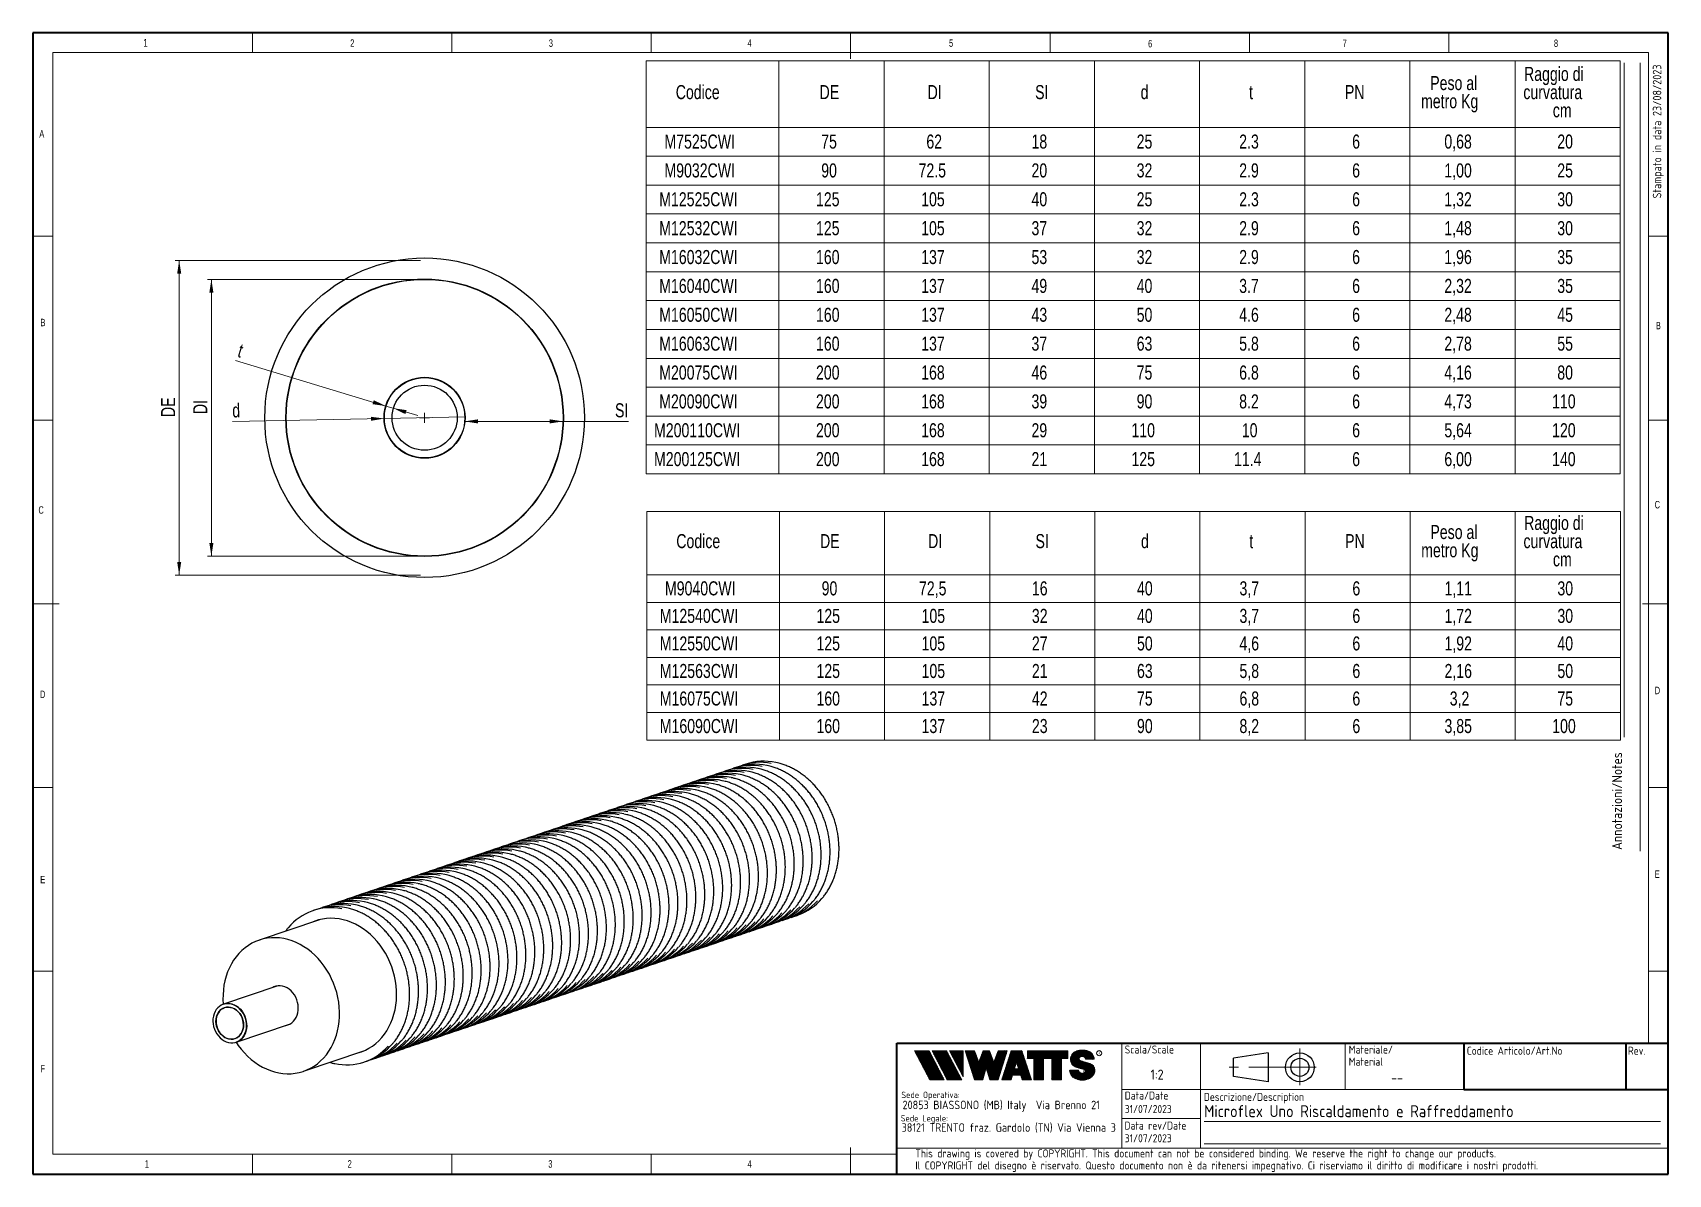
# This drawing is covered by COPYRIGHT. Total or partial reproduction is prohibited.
# Model space of a CAD drawing. Header units: millimetres. Extents: x 6 to 413, y 7 to 291.
import ezdxf

# ---------------------------------------------------------------- set-up
doc = ezdxf.new("R2010")
doc.units = ezdxf.units.MM
doc.linetypes.add('CENTERX2', pattern=[20.32, 12.7, -2.54, 2.54, -2.54])
doc.styles.add('SLDTEXTSTYLE0', font='ISOCP3', dxfattribs={"width": 0.96})
doc.styles.add('SLDTEXTSTYLE1', font='TXT', dxfattribs={"width": 0.605})
doc.styles.add('SLDTEXTSTYLE2', font='TXT', dxfattribs={"width": 0.75})
doc.dimstyles.new('SLDDIMSTYLE0', dxfattribs={"dimtxt": 3.5, "dimasz": 3.302, "dimexe": 0, "dimexo": 0.0625, "dimgap": 0.875, "dimtad": 1, "dimlfac": 2, "dimrnd": 1e-09, "dimzin": 12, "dimdsep": 46, "dimtxsty": 'SLDTEXTSTYLE2', "dimsah": 1, "dimcen": 0.09, "dimadec": 0, "dimazin": 3, "dimtfac": 1, "dimtofl": 0, "dimtmove": 0, "dimatfit": 3, "dimfxl": 1, "dimfrac": 2, "dimtolj": 1, "dimtzin": 12, "dimarcsym": 0})
doc.dimstyles.new('SLDDIMSTYLE1', dxfattribs={"dimtxt": 3.5, "dimasz": 3.302, "dimexe": 0, "dimexo": 0.0625, "dimgap": 0.875, "dimtad": 1, "dimlfac": 2, "dimrnd": 1e-09, "dimzin": 12, "dimdsep": 46, "dimtxsty": 'SLDTEXTSTYLE2', "dimblk1": 'NONE', "dimsah": 1, "dimcen": 0, "dimadec": 0, "dimazin": 3, "dimtfac": 1, "dimtmove": 0, "dimatfit": 3, "dimldrblk": 'NONE', "dimfxl": 1, "dimfrac": 2, "dimtolj": 1, "dimtzin": 12, "dimarcsym": 0})
doc.dimstyles.new('SLDDIMSTYLE2', dxfattribs={"dimtxt": 3.5, "dimasz": 3.302, "dimexe": 0, "dimexo": 0.0625, "dimgap": 0.875, "dimtad": 1, "dimlfac": 2, "dimrnd": 1e-09, "dimzin": 12, "dimdsep": 46, "dimtxsty": 'SLDTEXTSTYLE2', "dimsah": 1, "dimcen": 0.09, "dimadec": 0, "dimazin": 3, "dimtfac": 1, "dimtmove": 0, "dimatfit": 0, "dimfxl": 1, "dimfrac": 2, "dimtolj": 1, "dimtzin": 12, "dimarcsym": 0})

msp = doc.modelspace()

# ---------------------------------------------------------------- texts
at = {"color": 7, "linetype": 'Continuous', "lineweight": 0}
for s, insert, char_height, attachment_point, style in [('1', (33.7775, 289.5294), 1.9, 1, 'SLDTEXTSTYLE2'), ('2', (85.2374, 289.4501), 1.8521, 1, 'SLDTEXTSTYLE2'), ('3', (134.6397, 289.4501), 1.8521, 1, 'SLDTEXTSTYLE2'), ('4', (184.0584, 289.4501), 1.8521, 1, 'SLDTEXTSTYLE2'), ('5', (234.1671, 289.4501), 1.8521, 1, 'SLDTEXTSTYLE2'), ('6', (283.6838, 289.3152), 1.8521, 1, 'SLDTEXTSTYLE2'), ('7', (332.0837, 289.4), 1.8521, 1, 'SLDTEXTSTYLE2'), ('8', (384.6227, 289.4), 1.8521, 1, 'SLDTEXTSTYLE2'), ('A', (7.9135, 266.8624), 1.8521, 1, 'SLDTEXTSTYLE2'), ('B', (8.204, 219.9411), 1.8521, 1, 'SLDTEXTSTYLE2'), ('B', (409.9821, 219.1716), 1.8521, 1, 'SLDTEXTSTYLE2'), ('C', (7.6941, 173.2923), 1.8521, 1, 'SLDTEXTSTYLE2'), ('C', (409.6707, 174.6166), 1.8521, 1, 'SLDTEXTSTYLE2'), ('D', (8.0647, 127.4357), 1.8521, 1, 'SLDTEXTSTYLE2'), ('D', (409.6944, 128.4006), 1.8521, 1, 'SLDTEXTSTYLE2'), ('E', (409.6944, 82.7006), 1.8521, 1, 'SLDTEXTSTYLE2'), ('E', (8.138, 81.3553), 1.8521, 1, 'SLDTEXTSTYLE2'), ('Scala/Scale', (277.8773, 39.1525), 2, 1, 'SLDTEXTSTYLE0'), ('Codice Articolo/Art.No', (362.9397, 38.8524), 2, 1, 'SLDTEXTSTYLE0'), ('Rev.', (403.0361, 38.8524), 2, 1, 'SLDTEXTSTYLE0'), ('F', (8.2247, 34.3267), 1.8521, 1, 'SLDTEXTSTYLE2'), ('1:2', (285.9172, 33.161), 2.5, 2, 'SLDTEXTSTYLE0'), ('--', (347.0729, 32.364), 2.5, 3, 'SLDTEXTSTYLE0'), ('Data/Date', (277.8719, 27.7001), 2, 1, 'SLDTEXTSTYLE0'), ('Descrizione/Description', (297.5529, 27.3645), 2, 1, 'SLDTEXTSTYLE0'), ('31/07/2023', (277.8719, 24.3374), 2, 1, 'SLDTEXTSTYLE0'), ('Microflex Uno Riscaldamento e Raffreddamento', (297.6405, 24.3149), 3, 1, 'SLDTEXTSTYLE0'), ('Data rev/Date', (277.8019, 20.2244), 2, 1, 'SLDTEXTSTYLE0'), ('31/07/2023', (277.8719, 17.0746), 2, 1, 'SLDTEXTSTYLE0'), ('1', (34.1506, 10.6063), 1.8521, 1, 'SLDTEXTSTYLE2'), ('2', (84.5965, 10.6063), 1.8521, 1, 'SLDTEXTSTYLE2'), ('3', (134.4972, 10.6063), 1.8521, 1, 'SLDTEXTSTYLE2'), ('4', (184.0691, 10.6063), 1.8521, 1, 'SLDTEXTSTYLE2')]:
    msp.add_mtext(s, dxfattribs=dict(at, insert=insert, char_height=char_height, attachment_point=attachment_point, style=style))
at = {"color": 7, "linetype": 'Continuous', "lineweight": 0, "rotation": 90, "style": 'SLDTEXTSTYLE0'}
for s, insert, char_height, attachment_point in [('Stampato in data 23/08/2023', (409.2095, 283.1938), 2.116667, 3), ('Annotazioni/Notes', (399.0717, 87.8106), 2.5, 1)]:
    msp.add_mtext(s, dxfattribs=dict(at, insert=insert, char_height=char_height, attachment_point=attachment_point))

# ---------------------------------------------------------------- blocks, each defined once
blk = doc.blocks.new('SW_NOTE_0')
at = {"color": 0, "linetype": 'Continuous', "lineweight": 0, "insert": (0, 2.05), "char_height": 1.5875, "attachment_point": 1, "style": 'SLDTEXTSTYLE0'}
blk.add_mtext('Sede Legale:', dxfattribs=at)
blk = doc.blocks.new('SW_NOTE_0_1')
at = {"color": 0, "linetype": 'Continuous', "lineweight": 0, "insert": (0, 2.05), "char_height": 1.5875, "attachment_point": 1, "style": 'SLDTEXTSTYLE0'}
blk.add_mtext('Sede Operativa:', dxfattribs=at)
blk = doc.blocks.new('SW_NOTE_0_2')
at = {"color": 0, "linetype": 'Continuous', "lineweight": 0, "insert": (0, 2.73), "char_height": 2.1167, "attachment_point": 1, "style": 'SLDTEXTSTYLE0'}
blk.add_mtext('20853 BIASSONO (MB) Italy  Via Brenno 21', dxfattribs=at)
blk = doc.blocks.new('SW_NOTE_0_3')
at = {"color": 0, "linetype": 'Continuous', "lineweight": 0, "insert": (0, 0.77), "char_height": 0.6, "attachment_point": 1, "style": 'SLDTEXTSTYLE1'}
blk.add_mtext('R', dxfattribs=at)
blk = doc.blocks.new('SW_NOTE_0_4')
at = {"color": 0, "linetype": 'Continuous', "lineweight": 0, "insert": (0.86, 2.73), "char_height": 2.1167, "attachment_point": 1, "style": 'SLDTEXTSTYLE0'}
blk.add_mtext('38121 TRENTO fraz. Gardolo (TN) Via Vienna 3', dxfattribs=at)
blk = doc.blocks.new('Blocco3')
at = {"linetype": 'Continuous'}
h = blk.add_hatch(dxfattribs=at)
h.set_pattern_fill('NET', color=8, scale=0.0625, angle=45, style=0)
h.paths.add_polyline_path([(11.05, 14.16), (7.31, 21.38), (3.69, 21.38), (7.43, 14.16)], flags=0)
h = blk.add_hatch(dxfattribs=at)
h.set_pattern_fill('NET', color=8, scale=0.0625, angle=45, style=0)
h.paths.add_polyline_path([(15.39, 14.16), (11.65, 21.38), (8.03, 21.38), (11.77, 14.16)], flags=0)
h = blk.add_hatch(dxfattribs=at)
h.set_pattern_fill('NET', color=8, scale=0.0625, angle=45, style=0)
h.paths.add_polyline_path([(12.38, 21.38), (12.37, 21.38), (15.78, 14.86), (15.78, 21.38)], flags=0)
h = blk.add_hatch(dxfattribs=at)
h.set_pattern_fill('NET', color=8, scale=0.0625, angle=45, style=0)
h.paths.add_polyline_path([(18.58, 14.17), (20.63, 14.17), (21.51, 17.09), (22.38, 14.18), (22.38, 14.17), (24.43, 14.17), (26.74, 21.38), (24.43, 21.38), (23.37, 18.54), (22.3, 21.38), (20.71, 21.38), (19.65, 18.54), (18.59, 21.36), (18.57, 21.38), (16.27, 21.38)], flags=0)
h = blk.add_hatch(dxfattribs=at)
h.set_pattern_fill('NET', color=8, scale=0.0625, angle=45, style=0)
h.paths.add_polyline_path([(28.01, 15.27), (30.07, 15.27), (30.42, 14.17), (32.72, 14.17), (30.38, 21.38), (27.7, 21.38), (25.36, 14.17), (27.66, 14.17)], flags=0)
h.paths.add_polyline_path([(29.55, 16.9), (28.53, 16.9), (29.04, 18.53)], flags=0)
h = blk.add_hatch(dxfattribs=at)
h.set_pattern_fill('NET', color=8, scale=0.0625, angle=45, style=0)
h.paths.add_polyline_path([(40.18, 14.19), (40.18, 19.44), (41.81, 19.44), (41.81, 21.38), (31.72, 21.38), (31.72, 19.44), (33.35, 19.44), (33.35, 14.17), (35.74, 14.17), (35.74, 19.44), (37.79, 19.44), (37.79, 14.17), (40.17, 14.17)], flags=0)
h = blk.add_hatch(dxfattribs=at)
h.set_pattern_fill('NET', color=8, scale=0.0625, angle=45, style=0)
edge = h.paths.add_edge_path(flags=0)
edge.add_arc((45.06, 16.51), 0.596, 186.5198, 199.3039, ccw=False)
edge.add_arc((45.04, 16.51), 0.579, 180.0155, 186.5312, ccw=False)
edge.add_line((44.47, 16.51), (42.26, 16.51))
edge.add_arc((44.19, 16.51), 1.93, 180.0147, 186.4124)
edge.add_arc((44.24, 16.52), 1.98, 186.4018, 198.9766)
edge.add_arc((44.39, 16.57), 2.14, 198.9684, 210.8849)
edge.add_arc((44.61, 16.7), 2.4, 210.878, 221.9135)
edge.add_arc((44.85, 16.92), 2.73, 221.9082, 232.0311)
edge.add_arc((45.08, 17.2), 3.09, 232.0272, 241.3356)
edge.add_arc((45.25, 17.51), 3.44, 241.3327, 249.9896)
edge.add_arc((45.35, 17.79), 3.73, 249.9874, 258.1786)
edge.add_arc((45.39, 17.98), 3.93, 258.1768, 266.0906)
edge.add_arc((45.39, 18.05), 4, 266.0891, 273.9109)
edge.add_arc((45.4, 17.98), 3.93, 273.9096, 281.823)
edge.add_arc((45.44, 17.79), 3.73, 281.8219, 290.0121)
edge.add_arc((45.54, 17.51), 3.44, 290.0112, 298.6665)
edge.add_arc((45.71, 17.2), 3.09, 298.6656, 307.9716)
edge.add_arc((45.93, 16.92), 2.73, 307.9706, 318.0901)
edge.add_arc((46.17, 16.7), 2.4, 318.0886, 329.1199)
edge.add_arc((46.39, 16.57), 2.14, 329.1172, 341.0295)
edge.add_arc((46.55, 16.52), 1.98, 341.0247, 353.5968)
edge.add_arc((46.6, 16.51), 1.93, 353.5874, 356.7846)
edge.add_arc((46.61, 16.51), 1.92, 356.7845, 359.9994)
edge.add_arc((46.73, 16.51), 1.8, 0, 74.2203)
edge.add_line((47.22, 18.24), (44.83, 18.92))
edge.add_arc((44.93, 19.3), 0.391, 172.7087, 254.2203, ccw=False)
edge.add_arc((45.13, 19.28), 0.588, 162.1656, 174.006, ccw=False)
edge.add_arc((45.16, 19.27), 0.621, 150.7625, 162.17, ccw=False)
edge.add_arc((45.21, 19.25), 0.673, 139.9607, 150.7656, ccw=False)
edge.add_arc((45.26, 19.21), 0.738, 129.8124, 139.9629, ccw=False)
edge.add_arc((45.3, 19.15), 0.809, 120.2755, 129.814, ccw=False)
edge.add_arc((45.34, 19.09), 0.878, 111.248, 120.2769, ccw=False)
edge.add_arc((45.36, 19.04), 0.935, 102.5962, 111.2494, ccw=False)
edge.add_arc((45.36, 19), 0.973, 94.1727, 102.5976, ccw=False)
edge.add_arc((45.37, 18.99), 0.987, 85.8257, 94.1743, ccw=False)
edge.add_arc((45.37, 19), 0.973, 77.4022, 85.8275, ccw=False)
edge.add_arc((45.37, 19.04), 0.935, 68.7502, 77.4042, ccw=False)
edge.add_arc((45.4, 19.09), 0.878, 59.7224, 68.7527, ccw=False)
edge.add_arc((45.43, 19.15), 0.809, 50.185, 59.7255, ccw=False)
edge.add_arc((45.48, 19.21), 0.738, 40.0359, 50.1889, ccw=False)
edge.add_arc((45.53, 19.25), 0.673, 29.233, 40.0407, ccw=False)
edge.add_arc((45.57, 19.27), 0.621, 17.8287, 29.2388, ccw=False)
edge.add_arc((45.6, 19.28), 0.588, 5.9932, 17.8352, ccw=False)
edge.add_arc((45.61, 19.28), 0.578, 0.012, 6.0015, ccw=False)
edge.add_line((46.19, 19.28), (48.35, 19.28))
edge.add_arc((46.39, 19.28), 1.96, 0.0004, 2.836)
edge.add_arc((46.38, 19.28), 1.97, 2.8359, 5.6594)
edge.add_arc((46.36, 19.28), 1.99, 5.6531, 16.8731)
edge.add_arc((46.29, 19.26), 2.06, 16.8691, 27.8236)
edge.add_arc((46.19, 19.21), 2.17, 27.8204, 38.3929)
edge.add_arc((46.08, 19.12), 2.31, 38.3903, 48.5305)
edge.add_arc((45.98, 19.01), 2.46, 48.5283, 58.2469)
edge.add_arc((45.91, 18.89), 2.6, 58.2449, 67.599)
edge.add_arc((45.86, 18.78), 2.72, 67.5972, 76.6745)
edge.add_arc((45.84, 18.7), 2.8, 76.6726, 85.5782)
edge.add_arc((45.84, 18.67), 2.83, 85.5755, 89.9952)
edge.add_line((45.84, 21.5), (44.94, 21.5))
edge.add_arc((44.94, 18.67), 2.83, 90.0048, 94.4245)
edge.add_arc((44.94, 18.7), 2.8, 94.4218, 103.3274)
edge.add_arc((44.92, 18.78), 2.72, 103.3255, 112.4028)
edge.add_arc((44.88, 18.89), 2.6, 112.401, 121.7551)
edge.add_arc((44.8, 19.01), 2.46, 121.7531, 131.4717)
edge.add_arc((44.7, 19.12), 2.31, 131.4695, 141.6097)
edge.add_arc((44.59, 19.21), 2.17, 141.6071, 152.1796)
edge.add_arc((44.5, 19.26), 2.06, 152.1764, 163.1309)
edge.add_arc((44.43, 19.28), 1.99, 163.1269, 174.3469)
edge.add_arc((44.57, 19.28), 2.14, 174.5695, 255)
edge.add_line((44.02, 17.21), (45.85, 16.72))
edge.add_arc((45.73, 16.27), 0.464, -75.4769, 75, ccw=False)
edge.add_arc((45.46, 16.94), 1.18, 281.6144, 289.1927, ccw=False)
edge.add_arc((45.44, 17), 1.24, 273.8399, 281.6169, ccw=False)
edge.add_arc((45.44, 17.02), 1.27, 266.159, 273.841, ccw=False)
edge.add_arc((45.44, 17), 1.24, 258.3828, 266.1603, ccw=False)
edge.add_arc((45.43, 16.94), 1.18, 250.3186, 258.3845, ccw=False)
edge.add_arc((45.39, 16.84), 1.08, 241.768, 250.3207, ccw=False)
edge.add_arc((45.34, 16.74), 0.962, 232.5317, 241.7709, ccw=False)
edge.add_arc((45.26, 16.65), 0.842, 222.429, 232.5356, ccw=False)
edge.add_arc((45.18, 16.57), 0.734, 211.3431, 222.4344, ccw=False)
edge.add_arc((45.11, 16.53), 0.649, 199.2951, 211.3502, ccw=False)
at = {"color": 7, "linetype": 'Continuous', "lineweight": 18}
for p, q in [((3.69, 21.38), (7.43, 14.16)), ((7.31, 21.38), (3.69, 21.38)), ((7.31, 21.38), (11.05, 14.16)), ((8.03, 21.38), (11.77, 14.16)), ((11.65, 21.38), (8.03, 21.38)), ((11.65, 21.38), (15.39, 14.16)), ((12.37, 21.38), (12.38, 21.38)), ((12.37, 21.38), (15.78, 21.38)), ((12.37, 21.38), (15.78, 14.86)), ((15.78, 21.38), (15.78, 14.86)), ((16.27, 21.38), (18.58, 21.38)), ((16.27, 21.38), (18.58, 14.17)), ((18.59, 21.36), (18.57, 21.38)), ((18.58, 21.38), (19.65, 18.54)), ((19.65, 18.54), (20.71, 21.38)), ((20.71, 21.38), (22.3, 21.38)), ((22.3, 21.38), (23.37, 18.54)), ((23.37, 18.54), (24.43, 21.38)), ((24.43, 21.38), (26.74, 21.38)), ((26.74, 21.38), (24.43, 14.17)), ((25.36, 14.17), (27.7, 21.38)), ((27.7, 21.38), (30.38, 21.38)), ((32.72, 14.17), (30.38, 21.38)), ((31.72, 21.38), (41.81, 21.38)), ((31.72, 19.44), (31.72, 21.38)), ((41.81, 19.44), (41.81, 21.38)), ((43, 20.68), (43.14, 20.83)), ((44.94, 21.5), (45.84, 21.5)), ((21.51, 17.09), (20.63, 14.17)), ((21.51, 17.09), (22.38, 14.17)), ((29.04, 18.53), (28.53, 16.9)), ((28.53, 16.9), (29.55, 16.9)), ((29.04, 18.53), (29.55, 16.9)), ((31.72, 19.44), (33.35, 19.44)), ((33.35, 14.17), (33.35, 19.44)), ((35.74, 14.17), (35.74, 19.44)), ((35.74, 19.44), (37.79, 19.44)), ((37.79, 14.17), (37.79, 19.44)), ((40.18, 14.17), (40.18, 19.44)), ((40.18, 19.44), (41.81, 19.44)), ((42.26, 16.51), (44.47, 16.51)), ((44.02, 17.21), (45.85, 16.72)), ((44.83, 18.92), (47.22, 18.24)), ((48.35, 19.28), (46.19, 19.28)), ((7.43, 14.16), (11.05, 14.16)), ((11.77, 14.16), (15.39, 14.16)), ((20.63, 14.17), (18.58, 14.17)), ((22.38, 14.17), (22.38, 14.18)), ((24.43, 14.17), (22.38, 14.17)), ((25.36, 14.17), (27.66, 14.17)), ((28.01, 15.27), (27.66, 14.17)), ((28.01, 15.27), (30.07, 15.27)), ((30.07, 15.27), (30.42, 14.17)), ((30.42, 14.17), (32.72, 14.17)), ((35.74, 14.17), (33.35, 14.17)), ((37.79, 14.17), (40.18, 14.17)), ((40.17, 14.17), (40.18, 14.19))]:
    blk.add_line(p, q, dxfattribs=at)
blk.add_circle((49.58, 20.78), 0.63, dxfattribs=at)
for centre, radius, start, end in [((44.59, 19.21), 2.17, 141.6071, 152.1796), ((44.7, 19.12), 2.31, 131.4695, 141.6097), ((44.8, 19.01), 2.46, 121.7531, 131.4717), ((44.88, 18.89), 2.6, 112.401, 121.7551), ((44.92, 18.78), 2.72, 103.3255, 112.4028), ((44.94, 18.7), 2.8, 94.4218, 103.3274), ((44.94, 18.67), 2.83, 90.0048, 94.4245), ((45.84, 18.67), 2.83, 85.5755, 89.9952), ((45.84, 18.7), 2.8, 76.6726, 85.5782), ((45.86, 18.78), 2.72, 67.5972, 76.6745), ((45.91, 18.89), 2.6, 58.2449, 67.599), ((45.98, 19.01), 2.46, 48.5283, 58.2469), ((46.08, 19.12), 2.31, 38.3903, 48.5305), ((46.19, 19.21), 2.17, 27.8204, 38.3929), ((44.19, 16.51), 1.93, 180.0147, 186.4124), ((44.24, 16.52), 1.98, 186.4018, 198.9766), ((44.57, 19.28), 2.14, 174.5695, 255), ((44.43, 19.28), 1.99, 163.1269, 174.3469), ((44.5, 19.26), 2.06, 152.1764, 163.1309), ((45.04, 16.51), 0.579, 180.0155, 186.5312), ((45.06, 16.51), 0.596, 186.5198, 199.3039), ((45.11, 16.53), 0.649, 199.2951, 211.3502), ((45.13, 19.28), 0.588, 162.1656, 174.006), ((44.93, 19.3), 0.391, 172.7087, 254.2203), ((45.16, 19.27), 0.621, 150.7625, 162.17), ((45.21, 19.25), 0.673, 139.9607, 150.7656), ((45.26, 19.21), 0.738, 129.8124, 139.9629), ((45.3, 19.15), 0.809, 120.2755, 129.814), ((45.34, 19.09), 0.878, 111.248, 120.2769), ((45.36, 19.04), 0.935, 102.5962, 111.2494), ((45.36, 19), 0.973, 94.1727, 102.5976), ((45.37, 18.99), 0.987, 85.8257, 94.1743), ((45.37, 19), 0.973, 77.4022, 85.8275), ((45.37, 19.04), 0.935, 68.7502, 77.4042), ((45.4, 19.09), 0.878, 59.7224, 68.7527), ((45.43, 19.15), 0.809, 50.185, 59.7255), ((45.73, 16.27), 0.464, 284.5231, 75), ((45.48, 19.21), 0.738, 40.0359, 50.1889), ((45.53, 19.25), 0.673, 29.233, 40.0407), ((45.57, 19.27), 0.621, 17.8287, 29.2388), ((45.6, 19.28), 0.588, 5.9932, 17.8352), ((45.61, 19.28), 0.578, 0.012, 6.0015), ((46.73, 16.51), 1.8, 0, 74.2203), ((46.29, 19.26), 2.06, 16.8691, 27.8236), ((46.36, 19.28), 1.99, 5.6531, 16.8731), ((46.38, 19.28), 1.97, 2.8359, 5.6594), ((46.39, 19.28), 1.96, 0.0004, 2.836), ((46.55, 16.52), 1.98, 341.0247, 353.5968), ((46.61, 16.51), 1.92, 356.7845, 359.9994), ((46.6, 16.51), 1.93, 353.5874, 356.7846), ((44.39, 16.57), 2.14, 198.9684, 210.8849), ((44.61, 16.7), 2.4, 210.878, 221.9135), ((44.85, 16.92), 2.73, 221.9082, 232.0311), ((45.08, 17.2), 3.09, 232.0272, 241.3356), ((45.25, 17.51), 3.44, 241.3327, 249.9896), ((45.35, 17.79), 3.73, 249.9874, 258.1786), ((45.18, 16.57), 0.734, 211.3431, 222.4344), ((45.39, 17.98), 3.93, 258.1768, 266.0906), ((45.26, 16.65), 0.842, 222.429, 232.5356), ((45.34, 16.74), 0.962, 232.5317, 241.7709), ((45.39, 16.84), 1.08, 241.768, 250.3207), ((45.43, 16.94), 1.18, 250.3186, 258.3845), ((45.39, 18.05), 4, 266.0891, 273.9109), ((45.44, 17), 1.24, 258.3828, 266.1603), ((45.44, 17.02), 1.27, 266.159, 273.841), ((45.44, 17), 1.24, 273.8399, 281.6169), ((45.4, 17.98), 3.93, 273.9096, 281.823), ((45.46, 16.94), 1.18, 281.6144, 289.1927), ((45.45, 16.94), 1.18, 289.1924, 289.6799), ((45.49, 16.84), 1.08, 289.6768, 292.8868), ((45.49, 16.84), 1.08, 292.8885, 296.1017), ((45.44, 17.79), 3.73, 281.8219, 290.0121), ((45.54, 17.51), 3.44, 290.0112, 298.6665), ((45.71, 17.2), 3.09, 298.6656, 307.9716), ((45.93, 16.92), 2.73, 307.9706, 318.0901), ((46.17, 16.7), 2.4, 318.0886, 329.1199), ((46.39, 16.57), 2.14, 329.1172, 341.0295)]:
    blk.add_arc(centre, radius, start, end, dxfattribs=at)
at = {"color": 7, "linetype": 'Continuous', "lineweight": 0}
for name, p in [('SW_NOTE_0_3', (49.39, 20.35)), ('SW_NOTE_0_1', (0.39, 9.14)), ('SW_NOTE_0_2', (0.69, 6.23)), ('SW_NOTE_0', (0.23, 3.32)), ('SW_NOTE_0_4', (-0.4, 0.61))]:
    blk.add_blockref(name, p, dxfattribs=at)
blk = doc.blocks.new('SW_NOTE_0_5')
at = {"color": 0, "linetype": 'Continuous', "lineweight": 0, "char_height": 2, "attachment_point": 1, "style": 'SLDTEXTSTYLE0'}
for s, insert in [('Materiale/', (0, 2.58)), ('Material', (0, -0.42))]:
    blk.add_mtext(s, dxfattribs=dict(at, insert=insert))
blk = doc.blocks.new('SW_NOTE_0_7')
at = {"color": 0, "linetype": 'Continuous', "lineweight": 0, "char_height": 2, "attachment_point": 1, "style": 'SLDTEXTSTYLE0'}
for s, insert in [('This drawing is covered by COPYRIGHT. This document can not be considered binding. We reserve the right to change our products.', (0, 2.58)), ('Il COPYRIGHT del disegno è riservato. Questo documento non è da ritenersi impegnativo. Ci riserviamo il diritto di modificare i nostri prodotti.', (0, -0.42))]:
    blk.add_mtext(s, dxfattribs=dict(at, insert=insert))
blk = doc.blocks.new('SW_TABLEANNOTATION_0')
at = {"color": 0, "linetype": 'Continuous', "lineweight": 18}
for p, q in [((0, 0), (0, -16.56)), ((0, 0), (33.03, 0)), ((33.03, 0), (33.03, -16.56)), ((33.03, 0), (59.19, 0)), ((59.19, 0), (59.19, -16.56)), ((59.19, 0), (85.34, 0)), ((85.34, 0), (85.34, -16.56)), ((85.34, 0), (111.5, 0)), ((111.5, 0), (111.5, -16.56)), ((111.5, 0), (137.65, 0)), ((137.65, 0), (137.65, -16.56)), ((137.65, 0), (163.8, 0)), ((163.8, 0), (163.8, -16.56)), ((163.8, 0), (189.96, 0)), ((189.96, 0), (189.96, -16.56)), ((189.96, 0), (216.11, 0)), ((216.11, 0), (216.11, -16.56)), ((216.11, 0), (242.27, 0)), ((242.27, 0), (242.27, -16.56)), ((0, -16.56), (0, -23.74)), ((0, -16.56), (33.03, -16.56)), ((33.03, -16.56), (33.03, -23.74)), ((33.03, -16.56), (59.19, -16.56)), ((59.19, -16.56), (59.19, -23.74)), ((59.19, -16.56), (85.34, -16.56)), ((85.34, -16.56), (85.34, -23.74)), ((85.34, -16.56), (111.5, -16.56)), ((111.5, -16.56), (111.5, -23.74)), ((111.5, -16.56), (137.65, -16.56)), ((137.65, -16.56), (137.65, -23.74)), ((137.65, -16.56), (163.8, -16.56)), ((163.8, -16.56), (163.8, -23.74)), ((163.8, -16.56), (189.96, -16.56)), ((189.96, -16.56), (189.96, -23.74)), ((189.96, -16.56), (216.11, -16.56)), ((216.11, -16.56), (216.11, -23.74)), ((216.11, -16.56), (242.27, -16.56)), ((242.27, -16.56), (242.27, -23.74)), ((0, -23.74), (0, -30.92)), ((0, -23.74), (33.03, -23.74)), ((33.03, -23.74), (33.03, -30.92)), ((33.03, -23.74), (59.19, -23.74)), ((59.19, -23.74), (59.19, -30.92)), ((59.19, -23.74), (85.34, -23.74)), ((85.34, -23.74), (85.34, -30.92)), ((85.34, -23.74), (111.5, -23.74)), ((111.5, -23.74), (111.5, -30.92)), ((111.5, -23.74), (137.65, -23.74)), ((137.65, -23.74), (137.65, -30.92)), ((137.65, -23.74), (163.8, -23.74)), ((163.8, -23.74), (163.8, -30.92)), ((163.8, -23.74), (189.96, -23.74)), ((189.96, -23.74), (189.96, -30.92)), ((189.96, -23.74), (216.11, -23.74)), ((216.11, -23.74), (216.11, -30.92)), ((216.11, -23.74), (242.27, -23.74)), ((242.27, -23.74), (242.27, -30.92)), ((0, -30.92), (0, -38.1)), ((0, -30.92), (33.03, -30.92)), ((33.03, -30.92), (33.03, -38.1)), ((33.03, -30.92), (59.19, -30.92)), ((59.19, -30.92), (59.19, -38.1)), ((59.19, -30.92), (85.34, -30.92)), ((85.34, -30.92), (85.34, -38.1)), ((85.34, -30.92), (111.5, -30.92)), ((111.5, -30.92), (111.5, -38.1)), ((111.5, -30.92), (137.65, -30.92)), ((137.65, -30.92), (137.65, -38.1)), ((137.65, -30.92), (163.8, -30.92)), ((163.8, -30.92), (163.8, -38.1)), ((163.8, -30.92), (189.96, -30.92)), ((189.96, -30.92), (189.96, -38.1)), ((189.96, -30.92), (216.11, -30.92)), ((216.11, -30.92), (216.11, -38.1)), ((216.11, -30.92), (242.27, -30.92)), ((242.27, -30.92), (242.27, -38.1)), ((0, -38.1), (0, -45.28)), ((0, -38.1), (33.03, -38.1)), ((33.03, -38.1), (33.03, -45.28)), ((33.03, -38.1), (59.19, -38.1)), ((59.19, -38.1), (59.19, -45.28)), ((59.19, -38.1), (85.34, -38.1)), ((85.34, -38.1), (85.34, -45.28)), ((85.34, -38.1), (111.5, -38.1)), ((111.5, -38.1), (111.5, -45.28)), ((111.5, -38.1), (137.65, -38.1)), ((137.65, -38.1), (137.65, -45.28)), ((137.65, -38.1), (163.8, -38.1)), ((163.8, -38.1), (163.8, -45.28)), ((163.8, -38.1), (189.96, -38.1)), ((189.96, -38.1), (189.96, -45.28)), ((189.96, -38.1), (216.11, -38.1)), ((216.11, -38.1), (216.11, -45.28)), ((216.11, -38.1), (242.27, -38.1)), ((242.27, -38.1), (242.27, -45.28)), ((0, -45.28), (0, -52.46)), ((0, -45.28), (33.03, -45.28)), ((33.03, -45.28), (33.03, -52.46)), ((33.03, -45.28), (59.19, -45.28)), ((59.19, -45.28), (59.19, -52.46)), ((59.19, -45.28), (85.34, -45.28)), ((85.34, -45.28), (85.34, -52.46)), ((85.34, -45.28), (111.5, -45.28)), ((111.5, -45.28), (111.5, -52.46)), ((111.5, -45.28), (137.65, -45.28)), ((137.65, -45.28), (137.65, -52.46)), ((137.65, -45.28), (163.8, -45.28)), ((163.8, -45.28), (163.8, -52.46)), ((163.8, -45.28), (189.96, -45.28)), ((189.96, -45.28), (189.96, -52.46)), ((189.96, -45.28), (216.11, -45.28)), ((216.11, -45.28), (216.11, -52.46)), ((216.11, -45.28), (242.27, -45.28)), ((242.27, -45.28), (242.27, -52.46)), ((0, -52.46), (0, -59.65)), ((0, -52.46), (33.03, -52.46)), ((33.03, -52.46), (33.03, -59.65)), ((33.03, -52.46), (59.19, -52.46)), ((59.19, -52.46), (59.19, -59.65)), ((59.19, -52.46), (85.34, -52.46)), ((85.34, -52.46), (85.34, -59.65)), ((85.34, -52.46), (111.5, -52.46)), ((111.5, -52.46), (111.5, -59.65)), ((111.5, -52.46), (137.65, -52.46)), ((137.65, -52.46), (137.65, -59.65)), ((137.65, -52.46), (163.8, -52.46)), ((163.8, -52.46), (163.8, -59.65)), ((163.8, -52.46), (189.96, -52.46)), ((189.96, -52.46), (189.96, -59.65)), ((189.96, -52.46), (216.11, -52.46)), ((216.11, -52.46), (216.11, -59.65)), ((216.11, -52.46), (242.27, -52.46)), ((242.27, -52.46), (242.27, -59.65)), ((0, -59.65), (0, -66.83)), ((0, -59.65), (33.03, -59.65)), ((33.03, -59.65), (33.03, -66.83)), ((33.03, -59.65), (59.19, -59.65)), ((59.19, -59.65), (59.19, -66.83)), ((59.19, -59.65), (85.34, -59.65)), ((85.34, -59.65), (85.34, -66.83)), ((85.34, -59.65), (111.5, -59.65)), ((111.5, -59.65), (111.5, -66.83)), ((111.5, -59.65), (137.65, -59.65)), ((137.65, -59.65), (137.65, -66.83)), ((137.65, -59.65), (163.8, -59.65)), ((163.8, -59.65), (163.8, -66.83)), ((163.8, -59.65), (189.96, -59.65)), ((189.96, -59.65), (189.96, -66.83)), ((189.96, -59.65), (216.11, -59.65)), ((216.11, -59.65), (216.11, -66.83)), ((216.11, -59.65), (242.27, -59.65)), ((242.27, -59.65), (242.27, -66.83)), ((0, -66.83), (0, -74.01)), ((0, -66.83), (33.03, -66.83)), ((33.03, -66.83), (33.03, -74.01)), ((33.03, -66.83), (59.19, -66.83)), ((59.19, -66.83), (59.19, -74.01)), ((59.19, -66.83), (85.34, -66.83)), ((85.34, -66.83), (85.34, -74.01)), ((85.34, -66.83), (111.5, -66.83)), ((111.5, -66.83), (111.5, -74.01)), ((111.5, -66.83), (137.65, -66.83)), ((137.65, -66.83), (137.65, -74.01)), ((137.65, -66.83), (163.8, -66.83)), ((163.8, -66.83), (163.8, -74.01)), ((163.8, -66.83), (189.96, -66.83)), ((189.96, -66.83), (189.96, -74.01)), ((189.96, -66.83), (216.11, -66.83)), ((216.11, -66.83), (216.11, -74.01)), ((216.11, -66.83), (242.27, -66.83)), ((242.27, -66.83), (242.27, -74.01)), ((0, -74.01), (0, -81.19)), ((0, -74.01), (33.03, -74.01)), ((33.03, -74.01), (33.03, -81.19)), ((33.03, -74.01), (59.19, -74.01)), ((59.19, -74.01), (59.19, -81.19)), ((59.19, -74.01), (85.34, -74.01)), ((85.34, -74.01), (85.34, -81.19)), ((85.34, -74.01), (111.5, -74.01)), ((111.5, -74.01), (111.5, -81.19)), ((111.5, -74.01), (137.65, -74.01)), ((137.65, -74.01), (137.65, -81.19)), ((137.65, -74.01), (163.8, -74.01)), ((163.8, -74.01), (163.8, -81.19)), ((163.8, -74.01), (189.96, -74.01)), ((189.96, -74.01), (189.96, -81.19)), ((189.96, -74.01), (216.11, -74.01)), ((216.11, -74.01), (216.11, -81.19)), ((216.11, -74.01), (242.27, -74.01)), ((242.27, -74.01), (242.27, -81.19)), ((0, -81.19), (0, -88.37)), ((0, -81.19), (33.03, -81.19)), ((33.03, -81.19), (33.03, -88.37)), ((33.03, -81.19), (59.19, -81.19)), ((59.19, -81.19), (59.19, -88.37)), ((59.19, -81.19), (85.34, -81.19)), ((85.34, -81.19), (85.34, -88.37)), ((85.34, -81.19), (111.5, -81.19)), ((111.5, -81.19), (111.5, -88.37)), ((111.5, -81.19), (137.65, -81.19)), ((137.65, -81.19), (137.65, -88.37)), ((137.65, -81.19), (163.8, -81.19)), ((163.8, -81.19), (163.8, -88.37)), ((163.8, -81.19), (189.96, -81.19)), ((189.96, -81.19), (189.96, -88.37)), ((189.96, -81.19), (216.11, -81.19)), ((216.11, -81.19), (216.11, -88.37)), ((216.11, -81.19), (242.27, -81.19)), ((242.27, -81.19), (242.27, -88.37)), ((0, -88.37), (0, -95.56)), ((0, -88.37), (33.03, -88.37)), ((33.03, -88.37), (33.03, -95.56)), ((33.03, -88.37), (59.19, -88.37)), ((59.19, -88.37), (59.19, -95.56)), ((59.19, -88.37), (85.34, -88.37)), ((85.34, -88.37), (85.34, -95.56)), ((85.34, -88.37), (111.5, -88.37)), ((111.5, -88.37), (111.5, -95.56)), ((111.5, -88.37), (137.65, -88.37)), ((137.65, -88.37), (137.65, -95.56)), ((137.65, -88.37), (163.8, -88.37)), ((163.8, -88.37), (163.8, -95.56)), ((163.8, -88.37), (189.96, -88.37)), ((189.96, -88.37), (189.96, -95.56)), ((189.96, -88.37), (216.11, -88.37)), ((216.11, -88.37), (216.11, -95.56)), ((216.11, -88.37), (242.27, -88.37)), ((242.27, -88.37), (242.27, -95.56)), ((0, -95.56), (0, -102.74)), ((0, -95.56), (33.03, -95.56)), ((33.03, -95.56), (33.03, -102.74)), ((33.03, -95.56), (59.19, -95.56)), ((59.19, -95.56), (59.19, -102.74)), ((59.19, -95.56), (85.34, -95.56)), ((85.34, -95.56), (85.34, -102.74)), ((85.34, -95.56), (111.5, -95.56)), ((111.5, -95.56), (111.5, -102.74)), ((111.5, -95.56), (137.65, -95.56)), ((137.65, -95.56), (137.65, -102.74)), ((137.65, -95.56), (163.8, -95.56)), ((163.8, -95.56), (163.8, -102.74)), ((163.8, -95.56), (189.96, -95.56)), ((189.96, -95.56), (189.96, -102.74)), ((189.96, -95.56), (216.11, -95.56)), ((216.11, -95.56), (216.11, -102.74)), ((216.11, -95.56), (242.27, -95.56)), ((242.27, -95.56), (242.27, -102.74)), ((0, -102.74), (33.03, -102.74)), ((33.03, -102.74), (59.19, -102.74)), ((59.19, -102.74), (85.34, -102.74)), ((85.34, -102.74), (111.5, -102.74)), ((111.5, -102.74), (137.65, -102.74)), ((137.65, -102.74), (163.8, -102.74)), ((163.8, -102.74), (189.96, -102.74)), ((189.96, -102.74), (216.11, -102.74)), ((216.11, -102.74), (242.27, -102.74))]:
    blk.add_line(p, q, dxfattribs=at)
at = {"color": 0, "linetype": 'Continuous', "lineweight": 0, "char_height": 3.5, "attachment_point": 1, "style": 'SLDTEXTSTYLE2'}
for s, insert in [('Peso al', (195, -3.77)), ('Raggio di', (218.33, -1.5)), ('Codice', (7.35, -6.03)), ('DE', (43.12, -6.03)), ('DI', (70, -6.03)), ('SI', (96.73, -6.03)), ('d', (122.97, -6.03)), ('t', (149.94, -6.03)), ('PN', (173.78, -6.03)), ('curvatura', (218.16, -6.03)), ('metro Kg', (192.72, -8.29)), ('cm', (225.49, -10.55)), ('M7525CWI', (4.54, -18.33)), ('75', (43.53, -18.33)), ('62', (69.68, -18.33)), ('18', (95.83, -18.33)), ('25', (121.99, -18.33)), ('2.3', (147.49, -18.33)), ('6', (175.59, -18.33)), ('0,68', (198.51, -18.33)), ('20', (226.6, -18.33)), ('M9032CWI', (4.54, -25.51)), ('90', (43.53, -25.51)), ('72.5', (67.74, -25.51)), ('20', (95.83, -25.51)), ('32', (121.99, -25.51)), ('2.9', (147.49, -25.51)), ('6', (175.59, -25.51)), ('1,00', (198.51, -25.51)), ('25', (226.6, -25.51)), ('M12525CWI', (3.24, -32.69)), ('125', (42.23, -32.69)), ('105', (68.39, -32.69)), ('40', (95.83, -32.69)), ('25', (121.99, -32.69)), ('2.3', (147.49, -32.69)), ('6', (175.59, -32.69)), ('1,32', (198.51, -32.69)), ('30', (226.6, -32.69)), ('M12532CWI', (3.24, -39.88)), ('125', (42.23, -39.88)), ('105', (68.39, -39.88)), ('37', (95.83, -39.88)), ('32', (121.99, -39.88)), ('2.9', (147.49, -39.88)), ('6', (175.59, -39.88)), ('1,48', (198.51, -39.88)), ('30', (226.6, -39.88)), ('M16032CWI', (3.24, -47.06)), ('160', (42.23, -47.06)), ('137', (68.39, -47.06)), ('53', (95.83, -47.06)), ('32', (121.99, -47.06)), ('2.9', (147.49, -47.06)), ('6', (175.59, -47.06)), ('1,96', (198.51, -47.06)), ('35', (226.6, -47.06)), ('M16040CWI', (3.24, -54.24)), ('160', (42.23, -54.24)), ('137', (68.39, -54.24)), ('49', (95.83, -54.24)), ('40', (121.99, -54.24)), ('3.7', (147.49, -54.24)), ('6', (175.59, -54.24)), ('2,32', (198.51, -54.24)), ('35', (226.6, -54.24)), ('M16050CWI', (3.24, -61.42)), ('160', (42.23, -61.42)), ('137', (68.39, -61.42)), ('43', (95.83, -61.42)), ('50', (121.99, -61.42)), ('4.6', (147.49, -61.42)), ('6', (175.59, -61.42)), ('2,48', (198.51, -61.42)), ('45', (226.6, -61.42)), ('M16063CWI', (3.24, -68.6)), ('160', (42.23, -68.6)), ('137', (68.39, -68.6)), ('37', (95.83, -68.6)), ('63', (121.99, -68.6)), ('5.8', (147.49, -68.6)), ('6', (175.59, -68.6)), ('2,78', (198.51, -68.6)), ('55', (226.6, -68.6)), ('M20075CWI', (3.24, -75.79)), ('200', (42.23, -75.79)), ('168', (68.39, -75.79)), ('46', (95.83, -75.79)), ('75', (121.99, -75.79)), ('6.8', (147.49, -75.79)), ('6', (175.59, -75.79)), ('4,16', (198.51, -75.79)), ('80', (226.6, -75.79)), ('M20090CWI', (3.24, -82.97)), ('200', (42.23, -82.97)), ('168', (68.39, -82.97)), ('39', (95.83, -82.97)), ('90', (121.99, -82.97)), ('8.2', (147.49, -82.97)), ('6', (175.59, -82.97)), ('4,73', (198.51, -82.97)), ('110', (225.31, -82.97)), ('M200110CWI', (1.95, -90.15)), ('200', (42.23, -90.15)), ('168', (68.39, -90.15)), ('29', (95.83, -90.15)), ('110', (120.69, -90.15)), ('10', (148.14, -90.15)), ('6', (175.59, -90.15)), ('5,64', (198.51, -90.15)), ('120', (225.31, -90.15)), ('M200125CWI', (1.95, -97.33)), ('200', (42.23, -97.33)), ('168', (68.39, -97.33)), ('21', (95.83, -97.33)), ('125', (120.69, -97.33)), ('11.4', (146.2, -97.33)), ('6', (175.59, -97.33)), ('6,00', (198.51, -97.33)), ('140', (225.31, -97.33))]:
    blk.add_mtext(s, dxfattribs=dict(at, insert=insert))
blk = doc.blocks.new('SW_TABLEANNOTATION_1')
at = {"color": 0, "linetype": 'Continuous', "lineweight": 18}
for p, q in [((0, 0), (0, -15.79)), ((0, 0), (33.02, 0)), ((33.02, 0), (33.02, -15.79)), ((33.02, 0), (59.16, 0)), ((59.16, 0), (59.16, -15.79)), ((59.16, 0), (85.3, 0)), ((85.3, 0), (85.3, -15.79)), ((85.3, 0), (111.44, 0)), ((111.44, 0), (111.44, -15.79)), ((111.44, 0), (137.59, 0)), ((137.59, 0), (137.59, -15.79)), ((137.59, 0), (163.73, 0)), ((163.73, 0), (163.73, -15.79)), ((163.73, 0), (189.87, 0)), ((189.87, 0), (189.87, -15.79)), ((189.87, 0), (216.01, 0)), ((216.01, 0), (216.01, -15.79)), ((216.01, 0), (242.15, 0)), ((242.15, 0), (242.15, -15.79)), ((0, -15.79), (0, -22.64)), ((0, -15.79), (33.02, -15.79)), ((33.02, -15.79), (33.02, -22.64)), ((33.02, -15.79), (59.16, -15.79)), ((59.16, -15.79), (59.16, -22.64)), ((59.16, -15.79), (85.3, -15.79)), ((85.3, -15.79), (85.3, -22.64)), ((85.3, -15.79), (111.44, -15.79)), ((111.44, -15.79), (111.44, -22.64)), ((111.44, -15.79), (137.59, -15.79)), ((137.59, -15.79), (137.59, -22.64)), ((137.59, -15.79), (163.73, -15.79)), ((163.73, -15.79), (163.73, -22.64)), ((163.73, -15.79), (189.87, -15.79)), ((189.87, -15.79), (189.87, -22.64)), ((189.87, -15.79), (216.01, -15.79)), ((216.01, -15.79), (216.01, -22.64)), ((216.01, -15.79), (242.15, -15.79)), ((242.15, -15.79), (242.15, -22.64)), ((0, -22.64), (0, -29.49)), ((0, -22.64), (33.02, -22.64)), ((33.02, -22.64), (33.02, -29.49)), ((33.02, -22.64), (59.16, -22.64)), ((59.16, -22.64), (59.16, -29.49)), ((59.16, -22.64), (85.3, -22.64)), ((85.3, -22.64), (85.3, -29.49)), ((85.3, -22.64), (111.44, -22.64)), ((111.44, -22.64), (111.44, -29.49)), ((111.44, -22.64), (137.59, -22.64)), ((137.59, -22.64), (137.59, -29.49)), ((137.59, -22.64), (163.73, -22.64)), ((163.73, -22.64), (163.73, -29.49)), ((163.73, -22.64), (189.87, -22.64)), ((189.87, -22.64), (189.87, -29.49)), ((189.87, -22.64), (216.01, -22.64)), ((216.01, -22.64), (216.01, -29.49)), ((216.01, -22.64), (242.15, -22.64)), ((242.15, -22.64), (242.15, -29.49)), ((0, -29.49), (0, -36.34)), ((0, -29.49), (33.02, -29.49)), ((33.02, -29.49), (33.02, -36.34)), ((33.02, -29.49), (59.16, -29.49)), ((59.16, -29.49), (59.16, -36.34)), ((59.16, -29.49), (85.3, -29.49)), ((85.3, -29.49), (85.3, -36.34)), ((85.3, -29.49), (111.44, -29.49)), ((111.44, -29.49), (111.44, -36.34)), ((111.44, -29.49), (137.59, -29.49)), ((137.59, -29.49), (137.59, -36.34)), ((137.59, -29.49), (163.73, -29.49)), ((163.73, -29.49), (163.73, -36.34)), ((163.73, -29.49), (189.87, -29.49)), ((189.87, -29.49), (189.87, -36.34)), ((189.87, -29.49), (216.01, -29.49)), ((216.01, -29.49), (216.01, -36.34)), ((216.01, -29.49), (242.15, -29.49)), ((242.15, -29.49), (242.15, -36.34)), ((0, -36.34), (0, -43.19)), ((0, -36.34), (33.02, -36.34)), ((33.02, -36.34), (33.02, -43.19)), ((33.02, -36.34), (59.16, -36.34)), ((59.16, -36.34), (59.16, -43.19)), ((59.16, -36.34), (85.3, -36.34)), ((85.3, -36.34), (85.3, -43.19)), ((85.3, -36.34), (111.44, -36.34)), ((111.44, -36.34), (111.44, -43.19)), ((111.44, -36.34), (137.59, -36.34)), ((137.59, -36.34), (137.59, -43.19)), ((137.59, -36.34), (163.73, -36.34)), ((163.73, -36.34), (163.73, -43.19)), ((163.73, -36.34), (189.87, -36.34)), ((189.87, -36.34), (189.87, -43.19)), ((189.87, -36.34), (216.01, -36.34)), ((216.01, -36.34), (216.01, -43.19)), ((216.01, -36.34), (242.15, -36.34)), ((242.15, -36.34), (242.15, -43.19)), ((0, -43.19), (0, -50.04)), ((0, -43.19), (33.02, -43.19)), ((33.02, -43.19), (33.02, -50.04)), ((33.02, -43.19), (59.16, -43.19)), ((59.16, -43.19), (59.16, -50.04)), ((59.16, -43.19), (85.3, -43.19)), ((85.3, -43.19), (85.3, -50.04)), ((85.3, -43.19), (111.44, -43.19)), ((111.44, -43.19), (111.44, -50.04)), ((111.44, -43.19), (137.59, -43.19)), ((137.59, -43.19), (137.59, -50.04)), ((137.59, -43.19), (163.73, -43.19)), ((163.73, -43.19), (163.73, -50.04)), ((163.73, -43.19), (189.87, -43.19)), ((189.87, -43.19), (189.87, -50.04)), ((189.87, -43.19), (216.01, -43.19)), ((216.01, -43.19), (216.01, -50.04)), ((216.01, -43.19), (242.15, -43.19)), ((242.15, -43.19), (242.15, -50.04)), ((0, -50.04), (0, -56.89)), ((0, -50.04), (33.02, -50.04)), ((33.02, -50.04), (33.02, -56.89)), ((33.02, -50.04), (59.16, -50.04)), ((59.16, -50.04), (59.16, -56.89)), ((59.16, -50.04), (85.3, -50.04)), ((85.3, -50.04), (85.3, -56.89)), ((85.3, -50.04), (111.44, -50.04)), ((111.44, -50.04), (111.44, -56.89)), ((111.44, -50.04), (137.59, -50.04)), ((137.59, -50.04), (137.59, -56.89)), ((137.59, -50.04), (163.73, -50.04)), ((163.73, -50.04), (163.73, -56.89)), ((163.73, -50.04), (189.87, -50.04)), ((189.87, -50.04), (189.87, -56.89)), ((189.87, -50.04), (216.01, -50.04)), ((216.01, -50.04), (216.01, -56.89)), ((216.01, -50.04), (242.15, -50.04)), ((242.15, -50.04), (242.15, -56.89)), ((0, -56.89), (33.02, -56.89)), ((33.02, -56.89), (59.16, -56.89)), ((59.16, -56.89), (85.3, -56.89)), ((85.3, -56.89), (111.44, -56.89)), ((111.44, -56.89), (137.59, -56.89)), ((137.59, -56.89), (163.73, -56.89)), ((163.73, -56.89), (189.87, -56.89)), ((189.87, -56.89), (216.01, -56.89)), ((216.01, -56.89), (242.15, -56.89))]:
    blk.add_line(p, q, dxfattribs=at)
at = {"color": 0, "linetype": 'Continuous', "lineweight": 0, "char_height": 3.5, "attachment_point": 1, "style": 'SLDTEXTSTYLE2'}
for s, insert in [('Peso al', (194.9, -3.38)), ('Raggio di', (218.22, -1.12)), ('Codice', (7.35, -5.65)), ('DE', (43.1, -5.65)), ('DI', (69.97, -5.65)), ('SI', (96.68, -5.65)), ('d', (122.92, -5.65)), ('t', (149.87, -5.65)), ('PN', (173.69, -5.65)), ('metro Kg', (192.62, -7.91)), ('curvatura', (218.06, -5.65)), ('cm', (225.38, -10.17)), ('M9040CWI', (4.53, -17.4)), ('90', (43.5, -17.4)), ('72,5', (67.71, -17.4)), ('16', (95.79, -17.4)), ('40', (121.93, -17.4)), ('3,7', (147.42, -17.4)), ('6', (175.5, -17.4)), ('1,11', (198.41, -17.4)), ('30', (226.49, -17.4)), ('M12540CWI', (3.24, -24.25)), ('125', (42.21, -24.25)), ('105', (68.35, -24.25)), ('32', (95.79, -24.25)), ('40', (121.93, -24.25)), ('3,7', (147.42, -24.25)), ('6', (175.5, -24.25)), ('1,72', (198.41, -24.25)), ('30', (226.49, -24.25)), ('M12550CWI', (3.24, -31.1)), ('125', (42.21, -31.1)), ('105', (68.35, -31.1)), ('27', (95.79, -31.1)), ('50', (121.93, -31.1)), ('4,6', (147.42, -31.1)), ('6', (175.5, -31.1)), ('1,92', (198.41, -31.1)), ('40', (226.49, -31.1)), ('M12563CWI', (3.24, -37.95)), ('125', (42.21, -37.95)), ('105', (68.35, -37.95)), ('21', (95.79, -37.95)), ('63', (121.93, -37.95)), ('5,8', (147.42, -37.95)), ('6', (175.5, -37.95)), ('2,16', (198.41, -37.95)), ('50', (226.49, -37.95)), ('M16075CWI', (3.24, -44.8)), ('160', (42.21, -44.8)), ('137', (68.35, -44.8)), ('42', (95.79, -44.8)), ('75', (121.93, -44.8)), ('6,8', (147.42, -44.8)), ('6', (175.5, -44.8)), ('3,2', (199.71, -44.8)), ('75', (226.49, -44.8)), ('M16090CWI', (3.24, -51.65)), ('160', (42.21, -51.65)), ('137', (68.35, -51.65)), ('23', (95.79, -51.65)), ('90', (121.93, -51.65)), ('8,2', (147.42, -51.65)), ('6', (175.5, -51.65)), ('3,85', (198.41, -51.65)), ('100', (225.2, -51.65))]:
    blk.add_mtext(s, dxfattribs=dict(at, insert=insert))
blk = doc.blocks.new('_D')
at = {"color": 7, "linetype": 'Continuous', "lineweight": 0}
for p, q in [((102.75, 234.47), (41.7, 234.47)), ((42.7, 234.47), (42.7, 156.17)), ((102.75, 156.17), (41.7, 156.17))]:
    blk.add_line(p, q, dxfattribs=at)
at = {"color": 7, "linetype": 'Continuous', "lineweight": 18}
for points in [[(42.7, 234.47), (42.2, 231.16), (43.21, 231.16)], [(42.7, 156.17), (43.21, 159.47), (42.2, 159.47)]]:
    blk.add_solid(points, dxfattribs=at)
at = {"color": 7, "linetype": 'Continuous', "lineweight": 18, "insert": (38.19, 195.5), "char_height": 3.5, "attachment_point": 1, "rotation": 90, "style": 'SLDTEXTSTYLE2'}
blk.add_mtext('DE', dxfattribs=at)
blk = doc.blocks.new('_D_1')
at = {"color": 7, "linetype": 'Continuous', "lineweight": 0}
for p, q in [((102.75, 229.74), (49.71, 229.74)), ((50.71, 229.74), (50.71, 160.89)), ((102.75, 160.89), (49.71, 160.89))]:
    blk.add_line(p, q, dxfattribs=at)
at = {"color": 7, "linetype": 'Continuous', "lineweight": 18}
for points in [[(50.71, 229.74), (50.2, 226.44), (51.22, 226.44)], [(50.71, 160.89), (51.22, 164.19), (50.2, 164.19)]]:
    blk.add_solid(points, dxfattribs=at)
at = {"color": 7, "linetype": 'Continuous', "lineweight": 18, "insert": (46.2, 196.22), "char_height": 3.5, "attachment_point": 1, "rotation": 90, "style": 'SLDTEXTSTYLE2'}
blk.add_mtext('DI', dxfattribs=at)
blk = doc.blocks.new('_D_2')
at = {"color": 7, "linetype": 'Continuous', "lineweight": 0}
for p, q in [((113.7, 194.41), (138.17, 194.41)), ((113.7, 194.32), (113.7, 193.41)), ((138.17, 194.41), (154.48, 194.41)), ((138.17, 194.32), (138.17, 193.41))]:
    blk.add_line(p, q, dxfattribs=at)
at = {"color": 7, "linetype": 'Continuous', "lineweight": 18}
for points in [[(113.7, 194.41), (117, 193.91), (117, 194.92)], [(138.17, 194.41), (134.87, 194.92), (134.87, 193.91)]]:
    blk.add_solid(points, dxfattribs=at)
at = {"color": 7, "linetype": 'Continuous', "lineweight": 18, "insert": (151.1, 198.92), "char_height": 3.5, "attachment_point": 1, "style": 'SLDTEXTSTYLE2'}
blk.add_mtext('SI', dxfattribs=at)
blk = doc.blocks.new('_D_3')
at = {"color": 7, "linetype": 'Continuous', "lineweight": 0}
for q in [(113.82, 195.51), (55.96, 194.38)]:
    blk.add_line((93.68, 195.12), q, dxfattribs=at)
at = {"color": 7, "linetype": 'Continuous', "lineweight": 18}
blk.add_solid([(93.68, 195.12), (90.37, 195.56), (90.38, 194.55)], dxfattribs=at)
at = {"color": 7, "linetype": 'Continuous', "lineweight": 18, "insert": (55.87, 198.89), "char_height": 3.5, "attachment_point": 1, "rotation": 1.1167, "style": 'SLDTEXTSTYLE2'}
blk.add_mtext('d', dxfattribs=at)
blk = doc.blocks.new('_None')
blk = doc.blocks.new('_D_4')
at = {"color": 7, "linetype": 'Continuous', "lineweight": 0}
for p, q in [((94.11, 198.23), (56.72, 209.55)), ((95.95, 197.68), (94.11, 198.23)), ((95.95, 197.68), (102.03, 195.84))]:
    blk.add_line(p, q, dxfattribs=at)
at = {"color": 7, "linetype": 'Continuous', "lineweight": 18}
for points in [[(94.11, 198.23), (91.09, 199.68), (90.8, 198.7)], [(95.95, 197.68), (98.96, 196.23), (99.26, 197.21)]]:
    blk.add_solid(points, dxfattribs=at)
at = {"color": 7, "linetype": 'Continuous', "lineweight": 18, "insert": (58.02, 213.87), "char_height": 3.5, "attachment_point": 1, "rotation": 343.1606, "style": 'SLDTEXTSTYLE2'}
blk.add_mtext('t', dxfattribs=at)
blk = doc.blocks.new('SW_CENTERMARKSYMBOL_0')
at = {"color": 0, "linetype": 'Continuous', "lineweight": 18}
for q in [(-1.25, 0), (0, 1.25), (0, -1.25), (1.25, 0)]:
    blk.add_line((0, 0), q, dxfattribs=at)

# ---------------------------------------------------------------- dimensions: what is measured, and where the dimension line sits
at = {"color": 7, "linetype": 'Continuous', "lineweight": 18}
for base, p1, p2, angle, text, dimstyle, picture, middle in [((42.7047, 156.1652), (103.7495, 234.4652), (103.7495, 156.1652), 90, 'DE', 'SLDDIMSTYLE0', '_D', (42.7047, 198.4846)), ((50.7095, 160.8902), (103.7495, 229.7402), (103.7495, 160.8902), 90, 'DI', 'SLDDIMSTYLE0', '_D_1', (50.7095, 198.4846)), ((94.1065, 198.2338), (95.949, 197.6761), (94.1065, 198.2338), 343.160611, 't', 'SLDDIMSTYLE2', '_D_4', (57.4738, 209.3214))]:
    dim = msp.add_linear_dim(base=base, p1=p1, p2=p2, angle=angle, text=text, dimstyle=dimstyle, dxfattribs=at)
    dim.commit()
    dim.dimension.update_dxf_attribs({"geometry": picture, "text_midpoint": middle, "dimtype": 160})
dim = msp.add_diameter_dim_2p(p1=(113.8226, 195.5115), p2=(93.6764, 195.1188), text='d', dimstyle='SLDDIMSTYLE1', override={"dimpost": '<>'}, dxfattribs=at)
dim.commit()
dim.dimension.update_dxf_attribs({"geometry": '_D_3', "text_midpoint": (57.4738, 194.4131), "dimtype": 163})
dim = msp.add_linear_dim(base=(138.1745, 194.4131), p1=(113.6995, 195.3152), p2=(138.1745, 195.3152), text='SI', dimstyle='SLDDIMSTYLE0', dxfattribs=at)
dim.commit()
dim.dimension.update_dxf_attribs({"geometry": '_D_2', "text_midpoint": (152.7882, 194.4131), "dimtype": 160})

# ---------------------------------------------------------------- linework, layer by layer
at = {"color": 7, "linetype": 'Continuous', "lineweight": 35}
for p, q in [((6.2734, 291.1062), (6.2734, 7.1062)), ((413.064, 291.1062), (6.2734, 291.1062)), ((413.064, 7.1062), (413.064, 291.1062)), ((221.2163, 39.6951), (413.064, 39.6951)), ((221.2163, 7.1062), (221.2163, 39.6951)), ((362.1852, 39.6951), (412.8547, 39.6951)), ((362.1852, 39.6951), (362.1852, 28.2235)), ((402.48, 39.6951), (402.48, 28.2235)), ((362.1852, 28.2235), (413.064, 28.2235)), ((6.2734, 7.1062), (413.064, 7.1062))]:
    msp.add_line(p, q, dxfattribs=at)
at = {"color": 7, "linetype": 'Continuous', "lineweight": 18}
for p, q in [((60.8973, 291.1062), (60.8973, 286.1523)), ((110.4973, 291.1062), (110.4973, 286.1523)), ((160.0973, 291.1062), (160.0973, 286.1523)), ((209.6973, 291.1062), (209.6973, 284.5934)), ((259.2973, 291.1062), (259.2973, 286.1523)), ((308.8973, 291.1062), (308.8973, 286.1523)), ((358.4973, 291.1062), (358.4973, 286.1523)), ((408.1446, 286.1523), (11.2973, 286.1523)), ((11.2973, 286.1523), (11.2973, 12.1436)), ((408.1446, 286.1523), (408.1446, 39.6951)), ((402.066, 115.8303), (402.066, 283.5788)), ((406.1007, 87.4617), (406.1007, 283.5788)), ((6.2734, 240.4523), (11.2973, 240.4523)), ((408.1446, 240.4523), (413.064, 240.4523)), ((6.2734, 194.7523), (11.2973, 194.7523)), ((408.1446, 194.7523), (413.064, 194.7523)), ((6.2734, 149.0523), (12.8156, 149.0523)), ((406.6345, 149.0523), (413.064, 149.0523)), ((6.2734, 103.3523), (11.2973, 103.3523)), ((408.1446, 103.3523), (413.064, 103.3523)), ((6.2734, 57.6523), (11.2973, 57.6523)), ((408.1446, 57.6523), (413.064, 57.6523)), ((277.1852, 39.6951), (277.1852, 13.6243)), ((296.6852, 39.6951), (296.6852, 31.6951)), ((332.7171, 28.2235), (332.7171, 39.6951)), ((296.6852, 31.6951), (296.6852, 23.6951)), ((362.1852, 28.2235), (277.1852, 28.2235)), ((277.1852, 20.9608), (296.6852, 20.9608)), ((296.6852, 23.6951), (296.6852, 15.6951)), ((297.6277, 20.2313), (411.1277, 20.2313)), ((209.6973, 13.7436), (209.6973, 7.1062)), ((221.2163, 13.6243), (413.064, 13.6243)), ((296.6852, 15.6951), (296.6852, 13.6243)), ((297.6277, 14.6951), (411.1277, 14.6951)), ((221.2163, 12.1436), (11.2973, 12.1436)), ((60.8973, 12.1436), (60.8973, 7.1062)), ((110.4973, 12.1436), (110.4973, 7.1062)), ((160.0973, 12.1436), (160.0973, 7.1062))]:
    msp.add_line(p, q, dxfattribs=at)
at = {"color": 7, "linetype": 'Continuous', "lineweight": 25}
for p, q in [((174.7565, 106.1443), (173.9339, 105.8658)), ((175.4643, 106.3625), (175.8208, 106.4997)), ((176.9815, 106.8978), (176.1589, 106.6193)), ((177.6892, 107.1159), (178.0457, 107.2532)), ((179.2065, 107.6513), (178.3839, 107.3727)), ((179.9142, 107.8694), (180.2707, 108.0066)), ((181.4315, 108.4048), (180.6089, 108.1262)), ((182.1392, 108.6229), (182.4957, 108.7601)), ((183.6564, 109.1582), (182.8339, 108.8797)), ((162.1144, 101.8416), (162.4709, 101.9789)), ((163.6316, 102.377), (162.809, 102.0984)), ((164.3394, 102.5951), (164.6959, 102.7323)), ((165.8566, 103.1305), (165.034, 102.8519)), ((166.5643, 103.3486), (166.9208, 103.4858)), ((168.0816, 103.8839), (167.259, 103.6054)), ((168.7893, 104.102), (169.1458, 104.2393)), ((170.3065, 104.6374), (169.484, 104.3588)), ((171.0143, 104.8555), (171.3708, 104.9927)), ((172.5315, 105.3909), (171.709, 105.1123)), ((173.2393, 105.609), (173.5958, 105.7462)), ((150.2817, 97.8562), (149.4591, 97.5776)), ((150.9895, 98.0743), (151.346, 98.2115)), ((152.5067, 98.6096), (151.6841, 98.3311)), ((153.2144, 98.8277), (153.5709, 98.965)), ((154.7317, 99.3631), (153.9091, 99.0845)), ((155.4394, 99.5812), (155.7959, 99.7184)), ((156.9567, 100.1166), (156.1341, 99.838)), ((157.6644, 100.3347), (158.0209, 100.4719)), ((159.1816, 100.87), (158.3591, 100.5915)), ((159.8894, 101.0882), (160.2459, 101.2254)), ((161.4066, 101.6235), (160.584, 101.345)), ((137.6396, 93.5534), (137.9961, 93.6907)), ((139.1568, 94.0888), (138.3342, 93.8102)), ((139.8646, 94.3069), (140.2211, 94.4441)), ((141.3818, 94.8423), (140.5592, 94.5637)), ((142.0895, 95.0604), (142.446, 95.1976)), ((143.6068, 95.5957), (142.7842, 95.3172)), ((144.3145, 95.8139), (144.671, 95.9511)), ((145.8317, 96.3492), (145.0092, 96.0707)), ((146.5395, 96.5673), (146.896, 96.7046)), ((148.0567, 97.1027), (147.2342, 96.8241)), ((148.7645, 97.3208), (149.121, 97.458)), ((125.8069, 89.568), (124.9843, 89.2894)), ((126.5147, 89.7861), (126.8712, 89.9233)), ((128.0319, 90.3214), (127.2093, 90.0429)), ((128.7396, 90.5396), (129.0961, 90.6768)), ((130.2569, 91.0749), (129.4343, 90.7964)), ((130.9646, 91.293), (131.3211, 91.4303)), ((132.4819, 91.8284), (131.6593, 91.5498)), ((133.1896, 92.0465), (133.5461, 92.1837)), ((134.7068, 92.5819), (133.8843, 92.3033)), ((135.4146, 92.8), (135.7711, 92.9372)), ((136.9318, 93.3353), (136.1092, 93.0568)), ((114.682, 85.8006), (113.8594, 85.5221)), ((115.3898, 86.0187), (115.7463, 86.156)), ((116.907, 86.5541), (116.0844, 86.2755)), ((117.6147, 86.7722), (117.9712, 86.9094)), ((119.132, 87.3076), (118.3094, 87.029)), ((119.8397, 87.5257), (120.1962, 87.6629)), ((121.3569, 88.061), (120.5344, 87.7825)), ((122.0647, 88.2791), (122.4212, 88.4164)), ((123.5819, 88.8145), (122.7594, 88.5359)), ((124.2897, 89.0326), (124.6462, 89.1698)), ((102.0399, 81.4979), (102.3964, 81.6351)), ((103.5571, 82.0333), (102.7345, 81.7547)), ((104.2648, 82.2514), (104.6213, 82.3886)), ((105.7821, 82.7867), (104.9595, 82.5082)), ((106.4898, 83.0048), (106.8463, 83.1421)), ((108.0071, 83.5402), (107.1845, 83.2616)), ((108.7148, 83.7583), (109.0713, 83.8955)), ((110.232, 84.2937), (109.4095, 84.0151)), ((110.9398, 84.5118), (111.2963, 84.649)), ((112.457, 85.0471), (111.6344, 84.7686)), ((113.1648, 85.2653), (113.5213, 85.4025)), ((90.2072, 77.5124), (89.3846, 77.2339)), ((90.915, 77.7305), (91.2715, 77.8678)), ((92.4322, 78.2659), (91.6096, 77.9873)), ((93.1399, 78.484), (93.4964, 78.6212)), ((94.6572, 79.0194), (93.8346, 78.7408)), ((95.3649, 79.2375), (95.7214, 79.3747)), ((96.8821, 79.7728), (96.0596, 79.4943)), ((97.5899, 79.991), (97.9464, 80.1282)), ((99.1071, 80.5263), (98.2846, 80.2478)), ((99.8149, 80.7444), (100.1714, 80.8817)), ((101.3321, 81.2798), (100.5095, 81.0012)), ((77.5651, 73.2097), (77.9216, 73.3469)), ((79.0823, 73.7451), (78.2597, 73.4665)), ((79.79, 73.9632), (80.1465, 74.1004)), ((81.3073, 74.4985), (80.4847, 74.22)), ((82.015, 74.7167), (82.3715, 74.8539)), ((83.5323, 75.252), (82.7097, 74.9735)), ((84.24, 75.4701), (84.5965, 75.6074)), ((85.7572, 76.0055), (84.9347, 75.7269)), ((86.465, 76.2236), (86.8215, 76.3608)), ((87.9822, 76.759), (87.1596, 76.4804)), ((88.69, 76.9771), (89.0465, 77.1143)), ((77.612, 70.4361), (62.5679, 65.3416)), ((76.4214, 70.0682), (75.8418, 69.8367)), ((76.8573, 72.9916), (76.0347, 72.713)), ((188.9087, 68.9695), (189.7313, 69.248)), ((189.7313, 69.248), (190.0694, 69.3676)), ((191.1337, 69.7229), (191.9562, 70.0015)), ((191.9562, 70.0015), (192.2944, 70.1211)), ((193.3587, 70.4764), (194.1812, 70.755)), ((194.1812, 70.755), (194.5194, 70.8745)), ((195.5836, 71.2299), (196.4062, 71.5084)), ((196.4062, 71.5084), (196.7444, 71.628)), ((177.7838, 65.2021), (178.6064, 65.4807)), ((178.6064, 65.4807), (178.9445, 65.6002)), ((180.0088, 65.9556), (180.8313, 66.2341)), ((180.8313, 66.2341), (181.1695, 66.3537)), ((182.2338, 66.7091), (183.0563, 66.9876)), ((183.0563, 66.9876), (183.3945, 67.1072)), ((184.4587, 67.4625), (185.2813, 67.7411)), ((185.2813, 67.7411), (185.6195, 67.8607)), ((186.6837, 68.216), (187.5063, 68.4946)), ((187.5063, 68.4946), (187.8444, 68.6141)), ((165.2565, 60.9598), (165.5946, 61.0794)), ((166.6589, 61.4348), (167.4815, 61.7133)), ((167.4815, 61.7133), (167.8196, 61.8329)), ((168.8839, 62.1882), (169.7064, 62.4668)), ((169.7064, 62.4668), (170.0446, 62.5864)), ((171.1088, 62.9417), (171.9314, 63.2203)), ((171.9314, 63.2203), (172.2696, 63.3398)), ((173.3338, 63.6952), (174.1564, 63.9737)), ((174.1564, 63.9737), (174.4946, 64.0933)), ((175.5588, 64.4486), (176.3814, 64.7272)), ((176.3814, 64.7272), (176.7195, 64.8468)), ((153.309, 56.9139), (154.1316, 57.1925)), ((154.1316, 57.1925), (154.4697, 57.3121)), ((155.534, 57.6674), (156.3565, 57.946)), ((156.3565, 57.946), (156.6947, 58.0655)), ((157.759, 58.4209), (158.5815, 58.6994)), ((158.5815, 58.6994), (158.9197, 58.819)), ((159.9839, 59.1743), (160.8065, 59.4529)), ((160.8065, 59.4529), (161.1447, 59.5725)), ((162.2089, 59.9278), (163.0315, 60.2064)), ((163.0315, 60.2064), (163.3696, 60.3259)), ((164.4339, 60.6813), (165.2565, 60.9598)), ((66.9628, 53.9361), (53.6881, 49.4408)), ((142.1841, 53.1466), (143.0067, 53.4251)), ((143.0067, 53.4251), (143.3448, 53.5447)), ((144.4091, 53.9), (145.2316, 54.1786)), ((145.2316, 54.1786), (145.5698, 54.2982)), ((146.634, 54.6535), (147.4566, 54.9321)), ((147.4566, 54.9321), (147.7948, 55.0516)), ((148.859, 55.407), (149.6816, 55.6855)), ((149.6816, 55.6855), (150.0198, 55.8051)), ((151.084, 56.1605), (151.9066, 56.439)), ((151.9066, 56.439), (152.2447, 56.5586)), ((128.8342, 48.6257), (129.6568, 48.9043)), ((129.6568, 48.9043), (129.9949, 49.0239)), ((131.0592, 49.3792), (131.8817, 49.6578)), ((131.8817, 49.6578), (132.2199, 49.7773)), ((133.2842, 50.1327), (134.1067, 50.4112)), ((134.1067, 50.4112), (134.4449, 50.5308)), ((135.5091, 50.8862), (136.3317, 51.1647)), ((136.3317, 51.1647), (136.6699, 51.2843)), ((137.7341, 51.6396), (138.5567, 51.9182)), ((138.5567, 51.9182), (138.8948, 52.0378)), ((139.9591, 52.3931), (140.7817, 52.6717)), ((140.7817, 52.6717), (141.1198, 52.7912)), ((117.7093, 44.8584), (118.5319, 45.1369)), ((118.5319, 45.1369), (118.87, 45.2565)), ((119.9343, 45.6119), (120.7568, 45.8904)), ((120.7568, 45.8904), (121.095, 46.01)), ((122.1592, 46.3653), (122.9818, 46.6439)), ((122.9818, 46.6439), (123.32, 46.7635)), ((124.3842, 47.1188), (125.2068, 47.3974)), ((125.2068, 47.3974), (125.545, 47.5169)), ((126.6092, 47.8723), (127.4318, 48.1508)), ((127.4318, 48.1508), (127.7699, 48.2704)), ((56.8956, 39.9691), (70.1703, 44.4645)), ((105.182, 40.6161), (105.5201, 40.7357)), ((106.5844, 41.091), (107.4069, 41.3696)), ((107.4069, 41.3696), (107.7451, 41.4892)), ((108.8094, 41.8445), (109.6319, 42.1231)), ((109.6319, 42.1231), (109.9701, 42.2426)), ((111.0343, 42.598), (111.8569, 42.8765)), ((111.8569, 42.8765), (112.1951, 42.9961)), ((113.2593, 43.3514), (114.0819, 43.63)), ((114.0819, 43.63), (114.42, 43.7496)), ((115.4843, 44.1049), (116.3069, 44.3835)), ((116.3069, 44.3835), (116.645, 44.503)), ((73.6097, 32.7355), (88.6538, 37.83)), ((93.2345, 36.5702), (94.0571, 36.8488)), ((94.0571, 36.8488), (94.3952, 36.9683)), ((95.4595, 37.3237), (96.282, 37.6022)), ((96.282, 37.6022), (96.6202, 37.7218)), ((97.6844, 38.0771), (98.507, 38.3557)), ((98.507, 38.3557), (98.8452, 38.4753)), ((99.9094, 38.8306), (100.732, 39.1092)), ((100.732, 39.1092), (101.0702, 39.2287)), ((102.1344, 39.5841), (102.957, 39.8626)), ((102.957, 39.8626), (103.2951, 39.9822)), ((104.3594, 40.3376), (105.182, 40.6161)), ((313.5592, 37.2889), (304.9014, 35.9609)), ((313.5592, 37.2889), (313.5592, 30.1488)), ((88.7845, 35.0633), (89.6071, 35.3418)), ((89.6071, 35.3418), (89.9452, 35.4614)), ((91.0095, 35.8167), (91.8321, 36.0953)), ((91.8321, 36.0953), (92.1702, 36.2149)), ((304.9014, 31.4769), (304.9014, 35.9609)), ((313.5592, 30.1488), (304.9014, 31.4769))]:
    msp.add_line(p, q, dxfattribs=at)
at = {"color": 7, "linetype": 'CENTERX2', "lineweight": 18}
for q in [(321.4373, 38.4285), (303.8344, 33.7189), (325.5255, 33.7189), (321.4373, 29.2555)]:
    msp.add_line((321.4373, 33.7189), q, dxfattribs=at)
at = {"color": 7, "linetype": 'Continuous', "lineweight": 25, "flags": 128}
for points in [[(86.8836, 37.2306), (87.1102, 37.2899), (88.0742, 37.5985), (89.0086, 37.9899), (89.9085, 38.4619), (90.7694, 39.0123), (91.5869, 39.6383), (92.3567, 40.3365), (93.0751, 41.1035), (93.7383, 41.9354), (94.3429, 42.828), (94.8859, 43.7766), (95.3645, 44.7764), (95.7763, 45.8224), (96.1191, 46.9093), (96.3912, 48.0314), (96.5913, 49.1831), (96.7183, 50.3584), (96.7715, 51.5515), (96.7507, 52.7562), (96.656, 53.9664), (96.488, 55.176), (96.2473, 56.3786), (95.9353, 57.5683), (95.5535, 58.739), (95.104, 59.8847), (94.5889, 60.9995), (94.011, 62.0779), (93.3731, 63.1142), (92.6785, 64.1032), (91.9307, 65.0399), (91.1337, 65.9195), (90.2913, 66.7375), (89.4079, 67.4897), (88.4881, 68.1723), (87.5365, 68.7819), (86.5579, 69.3153), (85.5573, 69.7698), (84.5399, 70.1431), (83.5108, 70.4333), (82.4753, 70.6389), (81.4386, 70.7589), (80.4061, 70.7926), (79.3829, 70.7399), (78.3743, 70.6011), (77.3855, 70.3768), (76.4214, 70.0682), (76.4214, 70.0682)], [(56.8553, 39.9819), (57.4073, 39.1654), (58.1334, 38.2101), (58.9102, 37.3099), (59.7338, 36.4695), (60.6, 35.6931), (61.5044, 34.9848), (62.4423, 34.348), (63.4089, 33.7862), (64.3995, 33.302), (65.4088, 32.898), (66.4318, 32.5763), (67.4632, 32.3385), (68.4978, 32.1857), (69.5303, 32.1189), (70.5555, 32.1383), (71.5681, 32.2437), (72.563, 32.4348), (73.5351, 32.7105), (74.4794, 33.0694), (75.3912, 33.5096), (76.2658, 34.029), (77.0986, 34.6249), (77.8856, 35.2942), (78.6227, 36.0335), (79.306, 36.8392), (79.9323, 37.707), (80.4981, 38.6325), (81.0008, 39.6111), (81.4376, 40.6377), (81.8064, 41.7071), (82.1053, 42.8139), (82.3328, 43.9524), (82.4877, 45.1168), (82.5692, 46.3012), (82.577, 47.4995), (82.5109, 48.7057), (82.3713, 49.9136), (82.1589, 51.117), (81.8749, 52.3098), (81.5206, 53.486), (81.0978, 54.6395), (80.6088, 55.7644), (80.0559, 56.8551), (79.4421, 57.906), (78.7704, 58.9116), (78.0443, 59.867), (77.2675, 60.7672), (76.4439, 61.6076), (75.5777, 62.3839), (74.6733, 63.0923), (73.7354, 63.729), (72.7687, 64.2909), (71.7782, 64.7751), (70.7689, 65.179), (69.7459, 65.5008), (68.7145, 65.7386), (67.6799, 65.8913), (66.6473, 65.9582), (65.6222, 65.9388), (64.6095, 65.8333), (63.6147, 65.6423), (62.6426, 65.3666), (61.6982, 65.0077), (60.7865, 64.5675), (59.9119, 64.0481), (59.079, 63.4522), (58.2921, 62.7829), (57.555, 62.0435), (56.8716, 61.2379), (56.2454, 60.3701), (55.6795, 59.4446), (55.1769, 58.466), (54.7401, 57.4394), (54.3713, 56.37), (54.0724, 55.2632), (53.8449, 54.1247), (53.69, 52.9603), (53.6085, 51.7759), (53.6085, 51.7759)], [(69.2149, 44.141), (69.7066, 44.2679), (70.2148, 44.4878), (70.6851, 44.7889), (71.1091, 45.1659), (71.4791, 45.612), (71.7887, 46.1192), (72.0322, 46.6785), (72.2054, 47.2799), (72.305, 47.9127), (72.3295, 48.5656), (72.2783, 49.227), (72.1523, 49.885), (71.9538, 50.5278), (71.6864, 51.1441), (71.3547, 51.7228), (70.9648, 52.2537), (70.5235, 52.7271), (70.0388, 53.1347), (69.5193, 53.4693), (68.9743, 53.7247), (68.4135, 53.8966), (67.8468, 53.9817), (67.2845, 53.9786), (66.7366, 53.8874), (66.2128, 53.7097), (66.0074, 53.6126)], [(58.3106, 47.6299), (57.8983, 48.1259), (57.4392, 48.5607), (56.9416, 48.9266), (56.4143, 49.2171), (55.8667, 49.427), (55.3086, 49.5526), (54.75, 49.5915), (54.2008, 49.5432), (53.6708, 49.4085), (53.1696, 49.1897), (52.7059, 48.8909), (52.2882, 48.5172), (51.9238, 48.0755), (51.6192, 47.5735), (51.38, 47.0202), (51.2104, 46.4256), (51.1133, 45.8002), (51.0905, 45.1551), (51.1425, 44.5019), (51.2683, 43.8523), (51.4657, 43.2178), (51.7311, 42.6097), (52.0597, 42.039), (52.4459, 41.5157), (52.8825, 41.0493), (53.362, 40.648), (53.8756, 40.3191), (54.4142, 40.0683), (54.9683, 39.9002), (55.5279, 39.8178), (56.0831, 39.8225), (56.6239, 39.9142), (57.1406, 40.0913), (57.6242, 40.3507), (58.0659, 40.6877), (58.4578, 41.0963), (58.793, 41.5692), (59.0655, 42.098), (59.2704, 42.6733), (59.4041, 43.2847), (59.4641, 43.9214), (59.4495, 44.5719), (59.3604, 45.2248), (59.1984, 45.8683), (58.9665, 46.491), (58.6688, 47.0817), (58.3106, 47.6299)], [(53.6085, 51.7759), (53.6007, 50.5776), (53.6639, 49.4061)], [(53.6881, 49.4408), (54.2089, 49.5721), (54.7608, 49.6207), (55.3223, 49.5815), (55.8832, 49.4553), (56.4335, 49.2444), (56.9635, 48.9524), (57.4636, 48.5846), (57.925, 48.1476), (58.3394, 47.6492)], [(57.7621, 47.1), (58.0872, 46.595), (58.3496, 46.0477), (58.5434, 45.4703), (58.6642, 44.8757), (58.7094, 44.2771), (58.678, 43.6881), (58.5706, 43.1216), (58.3897, 42.5905), (58.1392, 42.1064), (57.8249, 41.6803), (57.4537, 41.3217), (57.0339, 41.0385), (56.5748, 40.8371), (56.0868, 40.7221), (55.5808, 40.6959), (55.068, 40.7591), (54.5599, 40.9104), (54.0678, 41.1464), (53.6028, 41.4617), (53.1752, 41.8494), (52.7946, 42.3008), (52.4695, 42.8058), (52.2071, 43.3531), (52.0133, 43.9305), (51.8925, 44.5251), (51.8473, 45.1236), (51.8787, 45.7126), (51.9861, 46.2791), (52.167, 46.8103), (52.4174, 47.2943), (52.7318, 47.7204), (53.103, 48.0791), (53.5228, 48.3622), (53.9818, 48.5636), (54.4698, 48.6787), (54.9759, 48.7049), (55.4887, 48.6416), (55.9968, 48.4903), (56.4889, 48.2544), (56.9539, 47.939), (57.3815, 47.5513), (57.7621, 47.1)], [(57.7603, 47.0898), (57.3821, 47.5384), (56.9571, 47.9237), (56.4949, 48.2371), (56.0059, 48.4716), (55.5009, 48.622), (54.9912, 48.6849), (54.4883, 48.6588), (54.0033, 48.5445), (53.5471, 48.3443), (53.1298, 48.0629), (52.7609, 47.7065), (52.4485, 47.283), (52.1996, 46.8019), (52.0198, 46.274), (51.913, 45.711), (51.8818, 45.1256), (51.9267, 44.5307), (52.0468, 43.9398), (52.2394, 43.3659), (52.5002, 42.822), (52.8233, 42.3201), (53.2016, 41.8715), (53.6266, 41.4861), (54.0887, 41.1727), (54.5778, 40.9382), (55.0828, 40.7879), (55.5924, 40.725), (56.0954, 40.751), (56.5804, 40.8654), (57.0366, 41.0655), (57.4538, 41.347), (57.8228, 41.7034), (58.1352, 42.1269), (58.3841, 42.608), (58.5639, 43.1359), (58.6706, 43.6989), (58.7018, 44.2843), (58.6569, 44.8792), (58.5368, 45.4701), (58.3442, 46.044), (58.0835, 46.5879), (57.7603, 47.0898)], [(58.3394, 47.6492), (58.6994, 47.0982), (58.9986, 46.5046), (59.2316, 45.8788), (59.3944, 45.232), (59.4839, 44.5759), (59.4986, 43.922), (59.4383, 43.2822), (59.3039, 42.6677), (59.098, 42.0895), (58.8242, 41.5581), (58.4873, 41.0828), (58.0934, 40.6721), (57.6495, 40.3334), (57.1635, 40.0727), (56.8956, 39.9691)]]:
    msp.add_lwpolyline(points, dxfattribs=at)
at = {"color": 7, "linetype": 'Continuous', "lineweight": 25}
for centre, radius in [((103.7495, 195.3152), 39.75), ((103.7495, 195.3152), 34.5), ((103.7495, 195.3152), 34.425), ((103.7495, 195.3152), 10.075), ((103.7495, 195.3152), 10), ((103.7495, 195.3152), 8.1), ((321.4373, 33.7189), 3.5701), ((321.4373, 33.7189), 2.242)]:
    msp.add_circle(centre, radius, dxfattribs=at)
for centre, radius, start, end in [((188.0839, 95.8387), 14.0361, 77.641025, 108.387091), ((176.1325, 91.8505), 13.9782, 78.984689, 109.916699), ((176.959, 92.0714), 14.0361, 77.641025, 108.387091), ((178.3575, 92.604), 13.9782, 78.984689, 109.916699), ((179.184, 92.8248), 14.0361, 77.641025, 108.387091), ((180.5825, 93.3575), 13.9782, 78.984689, 109.916699), ((181.409, 93.5783), 14.0361, 77.641025, 108.387091), ((182.8075, 94.111), 13.9782, 78.984689, 109.916699), ((183.6339, 94.3318), 14.0361, 77.641025, 108.387091), ((185.0325, 94.8644), 13.9782, 78.984689, 109.916699), ((185.8589, 95.0853), 14.0361, 77.641025, 108.387091), ((187.2574, 95.6179), 13.9782, 78.984689, 109.916699), ((165.0076, 88.0832), 13.9782, 78.984689, 109.916699), ((165.8341, 88.304), 14.0361, 77.641025, 108.387091), ((167.2326, 88.8367), 13.9782, 78.984689, 109.916699), ((168.0591, 89.0575), 14.0361, 77.641025, 108.387091), ((169.4576, 89.5901), 13.9782, 78.984689, 109.916699), ((170.284, 89.811), 14.0361, 77.641025, 108.387091), ((171.6826, 90.3436), 13.9782, 78.984689, 109.916699), ((172.509, 90.5644), 14.0361, 77.641025, 108.387091), ((173.9076, 91.0971), 13.9782, 78.984689, 109.916699), ((174.734, 91.3179), 14.0361, 77.641025, 108.387091), ((152.4842, 83.7832), 14.0361, 77.641025, 108.387091), ((153.8827, 84.3158), 13.9782, 78.984689, 109.916699), ((154.7092, 84.5367), 14.0361, 77.641025, 108.387091), ((156.1077, 85.0693), 13.9782, 78.984689, 109.916699), ((156.9342, 85.2901), 14.0361, 77.641025, 108.387091), ((158.3327, 85.8228), 13.9782, 78.984689, 109.916699), ((159.1591, 86.0436), 14.0361, 77.641025, 108.387091), ((160.5577, 86.5762), 13.9782, 78.984689, 109.916699), ((161.3841, 86.7971), 14.0361, 77.641025, 108.387091), ((162.7826, 87.3297), 13.9782, 78.984689, 109.916699), ((163.6091, 87.5505), 14.0361, 77.641025, 108.387091), ((140.5328, 79.795), 13.9782, 78.984689, 109.916699), ((141.3593, 80.0158), 14.0361, 77.641025, 108.387091), ((142.7578, 80.5485), 13.9782, 78.984689, 109.916699), ((143.5843, 80.7693), 14.0361, 77.641025, 108.387091), ((144.9828, 81.3019), 13.9782, 78.984689, 109.916699), ((145.8093, 81.5228), 14.0361, 77.641025, 108.387091), ((147.2078, 82.0554), 13.9782, 78.984689, 109.916699), ((148.0342, 82.2762), 14.0361, 77.641025, 108.387091), ((149.4328, 82.8089), 13.9782, 78.984689, 109.916699), ((150.2592, 83.0297), 14.0361, 77.641025, 108.387091), ((151.6577, 83.5624), 13.9782, 78.984689, 109.916699), ((128.0094, 75.495), 14.0361, 77.641025, 108.387091), ((129.4079, 76.0277), 13.9782, 78.984689, 109.916699), ((130.2344, 76.2485), 14.0361, 77.641025, 108.387091), ((131.6329, 76.7811), 13.9782, 78.984689, 109.916699), ((132.4594, 77.0019), 14.0361, 77.641025, 108.387091), ((133.8579, 77.5346), 13.9782, 78.984689, 109.916699), ((134.6843, 77.7554), 14.0361, 77.641025, 108.387091), ((136.0829, 78.2881), 13.9782, 78.984689, 109.916699), ((136.9093, 78.5089), 14.0361, 77.641025, 108.387091), ((138.3078, 79.0415), 13.9782, 78.984689, 109.916699), ((139.1343, 79.2624), 14.0361, 77.641025, 108.387091), ((116.058, 71.5068), 13.9782, 78.984689, 109.916699), ((116.8845, 71.7277), 14.0361, 77.641025, 108.387091), ((118.283, 72.2603), 13.9782, 78.984689, 109.916699), ((119.1095, 72.4811), 14.0361, 77.641025, 108.387091), ((120.508, 73.0138), 13.9782, 78.984689, 109.916699), ((121.3345, 73.2346), 14.0361, 77.641025, 108.387091), ((122.733, 73.7672), 13.9782, 78.984689, 109.916699), ((123.5594, 73.9881), 14.0361, 77.641025, 108.387091), ((124.958, 74.5207), 13.9782, 78.984689, 109.916699), ((125.7844, 74.7415), 14.0361, 77.641025, 108.387091), ((127.1829, 75.2742), 13.9782, 78.984689, 109.916699), ((104.9331, 67.7395), 13.9782, 78.984689, 109.916699), ((105.7596, 67.9603), 14.0361, 77.641025, 108.387091), ((107.1581, 68.4929), 13.9782, 78.984689, 109.916699), ((107.9846, 68.7138), 14.0361, 77.641025, 108.387091), ((109.3831, 69.2464), 13.9782, 78.984689, 109.916699), ((110.2095, 69.4672), 14.0361, 77.641025, 108.387091), ((111.6081, 69.9999), 13.9782, 78.984689, 109.916699), ((112.4345, 70.2207), 14.0361, 77.641025, 108.387091), ((113.833, 70.7534), 13.9782, 78.984689, 109.916699), ((114.6595, 70.9742), 14.0361, 77.641025, 108.387091), ((92.4097, 63.4395), 14.0361, 77.641025, 108.387091), ((93.8082, 63.9721), 13.9782, 78.984689, 109.916699), ((94.6347, 64.1929), 14.0361, 77.641025, 108.387091), ((96.0332, 64.7256), 13.9782, 78.984689, 109.916699), ((96.8597, 64.9464), 14.0361, 77.641025, 108.387091), ((98.2582, 65.4791), 13.9782, 78.984689, 109.916699), ((99.0846, 65.6999), 14.0361, 77.641025, 108.387091), ((100.4832, 66.2325), 13.9782, 78.984689, 109.916699), ((101.3096, 66.4534), 14.0361, 77.641025, 108.387091), ((102.7081, 66.986), 13.9782, 78.984689, 109.916699), ((103.5346, 67.2068), 14.0361, 77.641025, 108.387091), ((80.4583, 59.4513), 13.9782, 78.984689, 109.916699), ((81.2848, 59.6721), 14.0361, 77.641025, 108.387091), ((82.6833, 60.2048), 13.9782, 78.984689, 109.916699), ((83.5098, 60.4256), 14.0361, 77.641025, 108.387091), ((84.9083, 60.9582), 13.9782, 78.984689, 109.916699), ((85.7347, 61.1791), 14.0361, 77.641025, 108.387091), ((87.1333, 61.7117), 13.9782, 78.984689, 109.916699), ((87.9597, 61.9325), 14.0361, 77.641025, 108.387091), ((89.3583, 62.4652), 13.9782, 78.984689, 109.916699), ((90.1847, 62.686), 14.0361, 77.641025, 108.387091), ((91.5832, 63.2186), 13.9782, 78.984689, 109.916699), ((185.0992, 82.5893), 14.125, 290.602106, 319.574181), ((186.6453, 82.8625), 13.8824, 285.803348, 318.526807), ((187.3241, 83.3428), 14.125, 290.602106, 319.574181), ((188.8702, 83.6159), 13.8824, 285.803348, 318.526807), ((189.5491, 84.0962), 14.125, 290.602106, 319.574181), ((191.0952, 84.3694), 13.8824, 285.803348, 318.526807), ((191.7741, 84.8497), 14.125, 290.602106, 319.574181), ((80.6092, 59.4532), 14.0285, 110.498641, 139.788598), ((173.9743, 78.8219), 14.125, 290.602106, 319.574181), ((175.5203, 79.0951), 13.8824, 285.803348, 318.526807), ((176.1992, 79.5754), 14.125, 290.602106, 319.574181), ((177.7453, 79.8486), 13.8824, 285.803348, 318.526807), ((178.4242, 80.3289), 14.125, 290.602106, 319.574181), ((179.9703, 80.602), 13.8824, 285.803348, 318.526807), ((180.6492, 81.0824), 14.125, 290.602106, 319.574181), ((182.1953, 81.3555), 13.8824, 285.803348, 318.526807), ((182.8742, 81.8358), 14.125, 290.602106, 319.574181), ((184.4203, 82.109), 13.8824, 285.803348, 318.526807), ((160.6244, 74.3011), 14.125, 290.602106, 319.574181), ((162.1705, 74.5743), 13.8824, 285.803348, 318.526807), ((162.8493, 75.0546), 14.125, 290.602106, 319.574181), ((164.3954, 75.3277), 13.8824, 285.803348, 318.526807), ((165.0743, 75.8081), 14.125, 290.602106, 319.574181), ((166.6204, 76.0812), 13.8824, 285.803348, 318.526807), ((167.2993, 76.5615), 14.125, 290.602106, 319.574181), ((168.8454, 76.8347), 13.8824, 285.803348, 318.526807), ((169.5243, 77.315), 14.125, 290.602106, 319.574181), ((171.0704, 77.5882), 13.8824, 285.803348, 318.526807), ((171.7493, 78.0685), 14.125, 290.602106, 319.574181), ((173.2954, 78.3416), 13.8824, 285.803348, 318.526807), ((149.4995, 70.5338), 14.125, 290.602106, 319.574181), ((151.0455, 70.8069), 13.8824, 285.803348, 318.526807), ((151.7244, 71.2872), 14.125, 290.602106, 319.574181), ((153.2705, 71.5604), 13.8824, 285.803348, 318.526807), ((153.9494, 72.0407), 14.125, 290.602106, 319.574181), ((155.4955, 72.3139), 13.8824, 285.803348, 318.526807), ((156.1744, 72.7942), 14.125, 290.602106, 319.574181), ((157.7205, 73.0673), 13.8824, 285.803348, 318.526807), ((158.3994, 73.5476), 14.125, 290.602106, 319.574181), ((159.9455, 73.8208), 13.8824, 285.803348, 318.526807), ((137.6957, 66.2861), 13.8824, 285.803348, 318.526807), ((138.3745, 66.7664), 14.125, 290.602106, 319.574181), ((139.9206, 67.0396), 13.8824, 285.803348, 318.526807), ((140.5995, 67.5199), 14.125, 290.602106, 319.574181), ((142.1456, 67.793), 13.8824, 285.803348, 318.526807), ((142.8245, 68.2733), 14.125, 290.602106, 319.574181), ((144.3706, 68.5465), 13.8824, 285.803348, 318.526807), ((145.0495, 69.0268), 14.125, 290.602106, 319.574181), ((146.5956, 69.3), 13.8824, 285.803348, 318.526807), ((147.2745, 69.7803), 14.125, 290.602106, 319.574181), ((148.8206, 70.0534), 13.8824, 285.803348, 318.526807), ((125.0247, 62.2456), 14.125, 290.602106, 319.574181), ((126.5707, 62.5187), 13.8824, 285.803348, 318.526807), ((127.2496, 62.999), 14.125, 290.602106, 319.574181), ((128.7957, 63.2722), 13.8824, 285.803348, 318.526807), ((129.4746, 63.7525), 14.125, 290.602106, 319.574181), ((131.0207, 64.0257), 13.8824, 285.803348, 318.526807), ((131.6996, 64.506), 14.125, 290.602106, 319.574181), ((133.2457, 64.7791), 13.8824, 285.803348, 318.526807), ((133.9246, 65.2595), 14.125, 290.602106, 319.574181), ((135.4707, 65.5326), 13.8824, 285.803348, 318.526807), ((136.1496, 66.0129), 14.125, 290.602106, 319.574181), ((113.8997, 58.4782), 14.125, 290.602106, 319.574181), ((115.4458, 58.7514), 13.8824, 285.803348, 318.526807), ((116.1247, 59.2317), 14.125, 290.602106, 319.574181), ((117.6708, 59.5048), 13.8824, 285.803348, 318.526807), ((118.3497, 59.9852), 14.125, 290.602106, 319.574181), ((119.8958, 60.2583), 13.8824, 285.803348, 318.526807), ((120.5747, 60.7386), 14.125, 290.602106, 319.574181), ((122.1208, 61.0118), 13.8824, 285.803348, 318.526807), ((122.7997, 61.4921), 14.125, 290.602106, 319.574181), ((124.3458, 61.7653), 13.8824, 285.803348, 318.526807), ((100.5499, 53.9574), 14.125, 290.602106, 319.574181), ((102.0959, 54.2305), 13.8824, 285.803348, 318.526807), ((102.7748, 54.7109), 14.125, 290.602106, 319.574181), ((104.3209, 54.984), 13.8824, 285.803348, 318.526807), ((104.9998, 55.4643), 14.125, 290.602106, 319.574181), ((106.5459, 55.7375), 13.8824, 285.803348, 318.526807), ((107.2248, 56.2178), 14.125, 290.602106, 319.574181), ((108.7709, 56.491), 13.8824, 285.803348, 318.526807), ((109.4498, 56.9713), 14.125, 290.602106, 319.574181), ((110.9959, 57.2444), 13.8824, 285.803348, 318.526807), ((111.6748, 57.7247), 14.125, 290.602106, 319.574181), ((113.2209, 57.9979), 13.8824, 285.803348, 318.526807), ((89.4249, 50.19), 14.125, 290.602106, 319.574181), ((90.971, 50.4632), 13.8824, 285.803348, 318.526807), ((91.6499, 50.9435), 14.125, 290.602106, 319.574181), ((93.196, 51.2167), 13.8824, 285.803348, 318.526807), ((93.8749, 51.697), 14.125, 290.602106, 319.574181), ((95.421, 51.9701), 13.8824, 285.803348, 318.526807), ((96.0999, 52.4504), 14.125, 290.602106, 319.574181), ((97.646, 52.7236), 13.8824, 285.803348, 318.526807), ((98.3249, 53.2039), 14.125, 290.602106, 319.574181), ((99.871, 53.4771), 13.8824, 285.803348, 318.526807), ((84.349, 48.1535), 13.8101, 257.627364, 318.53465), ((84.975, 48.6831), 14.125, 290.602106, 319.574181), ((86.5211, 48.9562), 13.8824, 285.803348, 318.526807), ((87.2, 49.4366), 14.125, 290.602106, 319.574181), ((88.7461, 49.7097), 13.8824, 285.803348, 318.526807)]:
    msp.add_arc(centre, radius, start, end, dxfattribs=at)
for points, knots in [([(191.435, 71.9541), (191.5962, 72.1418), (191.9919, 72.6025), (192.5631, 73.4012), (193.1535, 74.3371), (193.6854, 75.324), (194.159, 76.355), (194.5718, 77.4268), (194.9223, 78.5351), (195.2091, 79.6753), (195.431, 80.8429), (195.5871, 82.0333), (195.6769, 83.2418), (195.7, 84.4634), (195.6563, 85.6935), (195.546, 86.9269), (195.3695, 88.159), (195.1275, 89.3847), (194.821, 90.5992), (194.4513, 91.7977), (194.0197, 92.9754), (193.5281, 94.1276), (192.9782, 95.2499), (192.3724, 96.3376), (191.713, 97.3865), (191.0026, 98.3924), (190.244, 99.3513), (189.4402, 100.2593), (188.5944, 101.113), (187.71, 101.9087), (186.7905, 102.6434), (185.8394, 103.3141), (184.8607, 103.9181), (183.8582, 104.4528), (182.836, 104.917), (181.7979, 105.3052), (180.8545, 105.5966), (180.2559, 105.7247), (180.0099, 105.7773)], [0, 0, 0, 0, 0.01937961, 0.04758636, 0.07580352, 0.10403049, 0.13226636, 0.16051008, 0.18876056, 0.21701668, 0.24527741, 0.27354184, 0.30180917, 0.33007873, 0.35834998, 0.38662253, 0.41489605, 0.44317033, 0.47144525, 0.4997207, 0.52799665, 0.55627305, 0.58454989, 0.61282711, 0.64110461, 0.66938224, 0.69765978, 0.72593688, 0.7542131, 0.78248787, 0.81076046, 0.83903001, 0.8672955, 0.89555579, 0.92380964, 0.9520558, 0.98029304, 1, 1, 1, 1]), ([(193.66, 72.7076), (193.8212, 72.8952), (194.2169, 73.3559), (194.7881, 74.1546), (195.3785, 75.0906), (195.9103, 76.0774), (196.384, 77.1085), (196.7967, 78.1803), (197.1473, 79.2885), (197.434, 80.4288), (197.6559, 81.5964), (197.8121, 82.7868), (197.9019, 83.9953), (197.925, 85.2169), (197.8813, 86.4469), (197.7709, 87.6804), (197.5944, 88.9125), (197.3525, 90.1382), (197.046, 91.3527), (196.6763, 92.5512), (196.2447, 93.7289), (195.753, 94.8811), (195.2032, 96.0033), (194.5974, 97.091), (193.938, 98.1399), (193.2276, 99.1458), (192.469, 100.1047), (191.6652, 101.0128), (190.8194, 101.8664), (189.935, 102.6622), (189.0154, 103.3969), (188.0644, 104.0675), (187.0857, 104.6716), (186.0832, 105.2063), (185.0609, 105.6704), (184.0229, 106.0586), (183.0795, 106.3501), (182.4809, 106.4782), (182.2349, 106.5308)], [0, 0, 0, 0, 0.01937961, 0.04758636, 0.07580352, 0.10403049, 0.13226636, 0.16051008, 0.18876056, 0.21701668, 0.24527741, 0.27354184, 0.30180917, 0.33007873, 0.35834998, 0.38662253, 0.41489605, 0.44317033, 0.47144525, 0.4997207, 0.52799665, 0.55627305, 0.58454989, 0.61282711, 0.64110461, 0.66938224, 0.69765978, 0.72593688, 0.7542131, 0.78248787, 0.81076046, 0.83903001, 0.8672955, 0.89555579, 0.92380964, 0.9520558, 0.98029304, 1, 1, 1, 1]), ([(195.885, 73.4611), (196.0462, 73.6487), (196.4419, 74.1094), (197.0131, 74.9081), (197.6035, 75.8441), (198.1353, 76.8309), (198.6089, 77.8619), (199.0217, 78.9338), (199.3722, 80.042), (199.659, 81.1822), (199.8809, 82.3499), (200.0371, 83.5403), (200.1269, 84.7487), (200.15, 85.9704), (200.1063, 87.2004), (199.9959, 88.4339), (199.8194, 89.6659), (199.5775, 90.8916), (199.271, 92.1062), (198.9013, 93.3046), (198.4697, 94.4823), (197.978, 95.6346), (197.4282, 96.7568), (196.8224, 97.8445), (196.163, 98.8934), (195.4525, 99.8993), (194.6939, 100.8582), (193.8902, 101.7663), (193.0444, 102.6199), (192.16, 103.4156), (191.2404, 104.1503), (190.2894, 104.821), (189.3107, 105.425), (188.3082, 105.9597), (187.2859, 106.4239), (186.2478, 106.8121), (185.3044, 107.1035), (184.7059, 107.2316), (184.4598, 107.2843)], [0, 0, 0, 0, 0.01937961, 0.047586356, 0.075803523, 0.104030487, 0.132266357, 0.160510084, 0.188760556, 0.217016675, 0.245277412, 0.273541842, 0.301809169, 0.330078728, 0.358349985, 0.386622527, 0.414896048, 0.443170335, 0.471445247, 0.4997207, 0.527996646, 0.556273054, 0.584549892, 0.612827109, 0.64110461, 0.669382243, 0.697659775, 0.725936877, 0.754213101, 0.78248787, 0.810760464, 0.839030011, 0.867295498, 0.895555787, 0.923809645, 0.952055804, 0.980293036, 1, 1, 1, 1]), ([(198.11, 74.2146), (198.2711, 74.4022), (198.6668, 74.8629), (199.238, 75.6616), (199.8284, 76.5975), (200.3603, 77.5844), (200.8339, 78.6154), (201.2467, 79.6873), (201.5972, 80.7955), (201.884, 81.9357), (202.1059, 83.1033), (202.2621, 84.2938), (202.3519, 85.5022), (202.3749, 86.7239), (202.3312, 87.9539), (202.2209, 89.1874), (202.0444, 90.4194), (201.8024, 91.6451), (201.496, 92.8596), (201.1262, 94.0581), (200.6947, 95.2358), (200.203, 96.3881), (199.6532, 97.5103), (199.0474, 98.598), (198.3879, 99.6469), (197.6775, 100.6528), (196.9189, 101.6117), (196.1152, 102.5198), (195.2694, 103.3734), (194.385, 104.1691), (193.4654, 104.9038), (192.5144, 105.5745), (191.5356, 106.1785), (190.5331, 106.7132), (189.5109, 107.1774), (188.4728, 107.5656), (187.5294, 107.857), (186.9309, 107.9851), (186.6848, 108.0378)], [0, 0, 0, 0, 0.01937961, 0.04758636, 0.07580352, 0.10403049, 0.13226636, 0.16051008, 0.18876056, 0.21701668, 0.24527741, 0.27354184, 0.30180917, 0.33007873, 0.35834998, 0.38662253, 0.41489605, 0.44317033, 0.47144525, 0.4997207, 0.52799665, 0.55627305, 0.58454989, 0.61282711, 0.64110461, 0.66938224, 0.69765978, 0.72593688, 0.7542131, 0.78248787, 0.81076046, 0.83903001, 0.8672955, 0.89555579, 0.92380964, 0.9520558, 0.98029304, 1, 1, 1, 1]), ([(200.335, 74.968), (200.4961, 75.1556), (200.8918, 75.6163), (201.463, 76.4151), (202.0534, 77.351), (202.5853, 78.3378), (203.0589, 79.3689), (203.4717, 80.4407), (203.8222, 81.549), (204.109, 82.6892), (204.3309, 83.8568), (204.487, 85.0472), (204.5768, 86.2557), (204.5999, 87.4773), (204.5562, 88.7074), (204.4459, 89.9408), (204.2694, 91.1729), (204.0274, 92.3986), (203.721, 93.6131), (203.3512, 94.8116), (202.9197, 95.9893), (202.428, 97.1415), (201.8782, 98.2637), (201.2723, 99.3515), (200.6129, 100.4003), (199.9025, 101.4063), (199.1439, 102.3652), (198.3401, 103.2732), (197.4944, 104.1268), (196.6099, 104.9226), (195.6904, 105.6573), (194.7393, 106.328), (193.7606, 106.932), (192.7581, 107.4667), (191.7359, 107.9308), (190.6978, 108.3191), (189.7544, 108.6105), (189.1558, 108.7386), (188.9098, 108.7912)], [0, 0, 0, 0, 0.01937961, 0.047586356, 0.075803523, 0.104030487, 0.132266357, 0.160510084, 0.188760556, 0.217016675, 0.245277412, 0.273541842, 0.301809169, 0.330078728, 0.358349985, 0.386622527, 0.414896048, 0.443170335, 0.471445247, 0.4997207, 0.527996646, 0.556273054, 0.584549892, 0.612827109, 0.64110461, 0.669382243, 0.697659775, 0.725936877, 0.754213101, 0.78248787, 0.810760464, 0.839030011, 0.867295498, 0.895555787, 0.923809645, 0.952055804, 0.980293036, 1, 1, 1, 1]), ([(202.56, 75.7215), (202.7211, 75.9091), (203.1168, 76.3698), (203.688, 77.1685), (204.2784, 78.1045), (204.8103, 79.0913), (205.2839, 80.1223), (205.6967, 81.1942), (206.0472, 82.3024), (206.334, 83.4426), (206.5559, 84.6103), (206.712, 85.8007), (206.8018, 87.0091), (206.8249, 88.2308), (206.7812, 89.4608), (206.6709, 90.6943), (206.4944, 91.9263), (206.2524, 93.1521), (205.9459, 94.3666), (205.5762, 95.5651), (205.1446, 96.7428), (204.653, 97.895), (204.1031, 99.0172), (203.4973, 100.1049), (202.8379, 101.1538), (202.1275, 102.1597), (201.3689, 103.1186), (200.5651, 104.0267), (199.7193, 104.8803), (198.8349, 105.6761), (197.9154, 106.4108), (196.9643, 107.0814), (195.9856, 107.6854), (194.9831, 108.2201), (193.9609, 108.6843), (192.9228, 109.0725), (191.9794, 109.364), (191.3808, 109.492), (191.1348, 109.5447)], [0, 0, 0, 0, 0.01937961, 0.047586356, 0.075803523, 0.104030487, 0.132266357, 0.160510084, 0.188760556, 0.217016675, 0.245277412, 0.273541842, 0.301809169, 0.330078728, 0.358349985, 0.386622527, 0.414896048, 0.443170335, 0.471445247, 0.4997207, 0.527996646, 0.556273054, 0.584549892, 0.612827109, 0.64110461, 0.669382243, 0.697659775, 0.725936877, 0.754213101, 0.78248787, 0.810760464, 0.839030011, 0.867295498, 0.895555787, 0.923809645, 0.952055804, 0.980293036, 1, 1, 1, 1]), ([(180.3101, 68.1868), (180.4713, 68.3744), (180.867, 68.8351), (181.4382, 69.6338), (182.0286, 70.5698), (182.5605, 71.5566), (183.0341, 72.5876), (183.4469, 73.6595), (183.7974, 74.7677), (184.0841, 75.9079), (184.3061, 77.0756), (184.4622, 78.266), (184.552, 79.4744), (184.5751, 80.6961), (184.5314, 81.9261), (184.4211, 83.1596), (184.2446, 84.3916), (184.0026, 85.6173), (183.6961, 86.8319), (183.3264, 88.0303), (182.8948, 89.208), (182.4032, 90.3603), (181.8533, 91.4825), (181.2475, 92.5702), (180.5881, 93.6191), (179.8777, 94.625), (179.1191, 95.5839), (178.3153, 96.492), (177.4695, 97.3456), (176.5851, 98.1413), (175.6655, 98.876), (174.7145, 99.5467), (173.7358, 100.1507), (172.7333, 100.6854), (171.7111, 101.1496), (170.673, 101.5378), (169.7296, 101.8292), (169.131, 101.9573), (168.885, 102.01)], [0, 0, 0, 0, 0.01937961, 0.04758636, 0.07580352, 0.10403049, 0.13226636, 0.16051008, 0.18876056, 0.21701668, 0.24527741, 0.27354184, 0.30180917, 0.33007873, 0.35834998, 0.38662253, 0.41489605, 0.44317033, 0.47144525, 0.4997207, 0.52799665, 0.55627305, 0.58454989, 0.61282711, 0.64110461, 0.66938224, 0.69765978, 0.72593688, 0.7542131, 0.78248787, 0.81076046, 0.83903001, 0.8672955, 0.89555579, 0.92380964, 0.9520558, 0.98029304, 1, 1, 1, 1]), ([(182.5351, 68.9403), (182.6963, 69.1279), (183.092, 69.5886), (183.6632, 70.3873), (184.2536, 71.3232), (184.7854, 72.3101), (185.259, 73.3411), (185.6718, 74.413), (186.0223, 75.5212), (186.3091, 76.6614), (186.531, 77.829), (186.6872, 79.0195), (186.777, 80.2279), (186.8001, 81.4496), (186.7564, 82.6796), (186.646, 83.9131), (186.4695, 85.1451), (186.2276, 86.3708), (185.9211, 87.5853), (185.5514, 88.7838), (185.1198, 89.9615), (184.6281, 91.1138), (184.0783, 92.236), (183.4725, 93.3237), (182.8131, 94.3726), (182.1026, 95.3785), (181.3441, 96.3374), (180.5403, 97.2455), (179.6945, 98.0991), (178.8101, 98.8948), (177.8905, 99.6295), (176.9395, 100.3002), (175.9608, 100.9042), (174.9583, 101.4389), (173.936, 101.9031), (172.898, 102.2913), (171.9546, 102.5827), (171.356, 102.7108), (171.1099, 102.7635)], [0, 0, 0, 0, 0.01937961, 0.04758636, 0.07580352, 0.10403049, 0.13226636, 0.16051008, 0.18876056, 0.21701668, 0.24527741, 0.27354184, 0.30180917, 0.33007873, 0.35834998, 0.38662253, 0.41489605, 0.44317033, 0.47144525, 0.4997207, 0.52799665, 0.55627305, 0.58454989, 0.61282711, 0.64110461, 0.66938224, 0.69765978, 0.72593688, 0.7542131, 0.78248787, 0.81076046, 0.83903001, 0.8672955, 0.89555579, 0.92380964, 0.9520558, 0.98029304, 1, 1, 1, 1]), ([(184.7601, 69.6937), (184.9213, 69.8813), (185.317, 70.342), (185.8882, 71.1408), (186.4785, 72.0767), (187.0104, 73.0635), (187.484, 74.0946), (187.8968, 75.1664), (188.2473, 76.2747), (188.5341, 77.4149), (188.756, 78.5825), (188.9122, 79.7729), (189.002, 80.9814), (189.0251, 82.203), (188.9813, 83.4331), (188.871, 84.6665), (188.6945, 85.8986), (188.4526, 87.1243), (188.1461, 88.3388), (187.7764, 89.5373), (187.3448, 90.715), (186.8531, 91.8672), (186.3033, 92.9894), (185.6975, 94.0772), (185.038, 95.126), (184.3276, 96.132), (183.569, 97.0909), (182.7653, 97.9989), (181.9195, 98.8525), (181.0351, 99.6483), (180.1155, 100.383), (179.1645, 101.0537), (178.1858, 101.6577), (177.1832, 102.1924), (176.161, 102.6565), (175.1229, 103.0448), (174.1795, 103.3362), (173.581, 103.4643), (173.3349, 103.5169)], [0, 0, 0, 0, 0.01937961, 0.04758636, 0.07580352, 0.10403049, 0.13226636, 0.16051008, 0.18876056, 0.21701668, 0.24527741, 0.27354184, 0.30180917, 0.33007873, 0.35834998, 0.38662253, 0.41489605, 0.44317033, 0.47144525, 0.4997207, 0.52799665, 0.55627305, 0.58454989, 0.61282711, 0.64110461, 0.66938224, 0.69765978, 0.72593688, 0.7542131, 0.78248787, 0.81076046, 0.83903001, 0.8672955, 0.89555579, 0.92380964, 0.9520558, 0.98029304, 1, 1, 1, 1]), ([(186.9851, 70.4472), (187.1462, 70.6348), (187.5419, 71.0955), (188.1131, 71.8942), (188.7035, 72.8302), (189.2354, 73.817), (189.709, 74.848), (190.1218, 75.9199), (190.4723, 77.0281), (190.7591, 78.1683), (190.981, 79.336), (191.1372, 80.5264), (191.227, 81.7348), (191.25, 82.9565), (191.2063, 84.1865), (191.096, 85.42), (190.9195, 86.652), (190.6775, 87.8778), (190.3711, 89.0923), (190.0013, 90.2908), (189.5698, 91.4685), (189.0781, 92.6207), (188.5283, 93.7429), (187.9224, 94.8306), (187.263, 95.8795), (186.5526, 96.8854), (185.794, 97.8443), (184.9902, 98.7524), (184.1445, 99.606), (183.26, 100.4018), (182.3405, 101.1365), (181.3895, 101.8071), (180.4107, 102.4111), (179.4082, 102.9458), (178.386, 103.41), (177.3479, 103.7982), (176.4045, 104.0897), (175.8059, 104.2177), (175.5599, 104.2704)], [0, 0, 0, 0, 0.01937961, 0.047586356, 0.075803523, 0.104030487, 0.132266357, 0.160510084, 0.188760556, 0.217016675, 0.245277412, 0.273541842, 0.301809169, 0.330078728, 0.358349985, 0.386622527, 0.414896048, 0.443170335, 0.471445247, 0.4997207, 0.527996646, 0.556273054, 0.584549892, 0.612827109, 0.64110461, 0.669382243, 0.697659775, 0.725936877, 0.754213101, 0.78248787, 0.810760464, 0.839030011, 0.867295498, 0.895555787, 0.923809645, 0.952055804, 0.980293036, 1, 1, 1, 1]), ([(189.2101, 71.2007), (189.3712, 71.3883), (189.7669, 71.849), (190.3381, 72.6477), (190.9285, 73.5837), (191.4604, 74.5705), (191.934, 75.6015), (192.3468, 76.6734), (192.6973, 77.7816), (192.9841, 78.9218), (193.206, 80.0895), (193.3621, 81.2799), (193.4519, 82.4883), (193.475, 83.71), (193.4313, 84.94), (193.321, 86.1735), (193.1445, 87.4055), (192.9025, 88.6312), (192.5961, 89.8457), (192.2263, 91.0442), (191.7948, 92.2219), (191.3031, 93.3742), (190.7532, 94.4964), (190.1474, 95.5841), (189.488, 96.633), (188.7776, 97.6389), (188.019, 98.5978), (187.2152, 99.5059), (186.3694, 100.3595), (185.485, 101.1552), (184.5655, 101.8899), (183.6144, 102.5606), (182.6357, 103.1646), (181.6332, 103.6993), (180.611, 104.1635), (179.5729, 104.5517), (178.6295, 104.8431), (178.0309, 104.9712), (177.7849, 105.0239)], [0, 0, 0, 0, 0.01937961, 0.04758636, 0.07580352, 0.10403049, 0.13226636, 0.16051008, 0.18876056, 0.21701668, 0.24527741, 0.27354184, 0.30180917, 0.33007873, 0.35834998, 0.38662253, 0.41489605, 0.44317033, 0.47144525, 0.4997207, 0.52799665, 0.55627305, 0.58454989, 0.61282711, 0.64110461, 0.66938224, 0.69765978, 0.72593688, 0.7542131, 0.78248787, 0.81076046, 0.83903001, 0.8672955, 0.89555579, 0.92380964, 0.9520558, 0.98029304, 1, 1, 1, 1]), ([(169.1852, 64.4194), (169.3464, 64.607), (169.7421, 65.0677), (170.3133, 65.8665), (170.9037, 66.8024), (171.4355, 67.7892), (171.9092, 68.8203), (172.322, 69.8921), (172.6725, 71.0004), (172.9592, 72.1406), (173.1811, 73.3082), (173.3373, 74.4986), (173.4271, 75.7071), (173.4502, 76.9287), (173.4065, 78.1588), (173.2961, 79.3922), (173.1196, 80.6243), (172.8777, 81.85), (172.5712, 83.0645), (172.2015, 84.263), (171.7699, 85.4407), (171.2782, 86.5929), (170.7284, 87.7151), (170.1226, 88.8029), (169.4632, 89.8518), (168.7528, 90.8577), (167.9942, 91.8166), (167.1904, 92.7246), (166.3446, 93.5782), (165.4602, 94.374), (164.5406, 95.1087), (163.5896, 95.7794), (162.6109, 96.3834), (161.6084, 96.9181), (160.5861, 97.3822), (159.5481, 97.7705), (158.6047, 98.0619), (158.0061, 98.19), (157.7601, 98.2426)], [0, 0, 0, 0, 0.01937961, 0.04758636, 0.07580352, 0.10403049, 0.13226636, 0.16051008, 0.18876056, 0.21701668, 0.24527741, 0.27354184, 0.30180917, 0.33007873, 0.35834998, 0.38662253, 0.41489605, 0.44317033, 0.47144525, 0.4997207, 0.52799665, 0.55627305, 0.58454989, 0.61282711, 0.64110461, 0.66938224, 0.69765978, 0.72593688, 0.7542131, 0.78248787, 0.81076046, 0.83903001, 0.8672955, 0.89555579, 0.92380964, 0.9520558, 0.98029304, 1, 1, 1, 1]), ([(171.4102, 65.1729), (171.5714, 65.3605), (171.9671, 65.8212), (172.5383, 66.6199), (173.1287, 67.5559), (173.6605, 68.5427), (174.1341, 69.5737), (174.5469, 70.6456), (174.8974, 71.7538), (175.1842, 72.894), (175.4061, 74.0617), (175.5623, 75.2521), (175.6521, 76.4605), (175.6752, 77.6822), (175.6315, 78.9122), (175.5211, 80.1457), (175.3446, 81.3777), (175.1027, 82.6035), (174.7962, 83.818), (174.4265, 85.0165), (173.9949, 86.1942), (173.5032, 87.3464), (172.9534, 88.4686), (172.3476, 89.5563), (171.6882, 90.6052), (170.9777, 91.6111), (170.2191, 92.57), (169.4154, 93.4781), (168.5696, 94.3317), (167.6852, 95.1275), (166.7656, 95.8622), (165.8146, 96.5328), (164.8359, 97.1368), (163.8334, 97.6715), (162.8111, 98.1357), (161.773, 98.5239), (160.8296, 98.8154), (160.2311, 98.9434), (159.985, 98.9961)], [0, 0, 0, 0, 0.01937961, 0.04758636, 0.07580352, 0.10403049, 0.13226636, 0.16051008, 0.18876056, 0.21701668, 0.24527741, 0.27354184, 0.30180917, 0.33007873, 0.35834998, 0.38662253, 0.41489605, 0.44317033, 0.47144525, 0.4997207, 0.52799665, 0.55627305, 0.58454989, 0.61282711, 0.64110461, 0.66938224, 0.69765978, 0.72593688, 0.7542131, 0.78248787, 0.81076046, 0.83903001, 0.8672955, 0.89555579, 0.92380964, 0.9520558, 0.98029304, 1, 1, 1, 1]), ([(173.6352, 65.9264), (173.7963, 66.114), (174.1921, 66.5747), (174.7632, 67.3734), (175.3536, 68.3094), (175.8855, 69.2962), (176.3591, 70.3272), (176.7719, 71.3991), (177.1224, 72.5073), (177.4092, 73.6475), (177.6311, 74.8152), (177.7873, 76.0056), (177.8771, 77.214), (177.9002, 78.4357), (177.8564, 79.6657), (177.7461, 80.8992), (177.5696, 82.1312), (177.3276, 83.3569), (177.0212, 84.5714), (176.6514, 85.7699), (176.2199, 86.9476), (175.7282, 88.0999), (175.1784, 89.2221), (174.5726, 90.3098), (173.9131, 91.3587), (173.2027, 92.3646), (172.4441, 93.3235), (171.6404, 94.2316), (170.7946, 95.0852), (169.9102, 95.8809), (168.9906, 96.6156), (168.0396, 97.2863), (167.0608, 97.8903), (166.0583, 98.425), (165.0361, 98.8892), (163.998, 99.2774), (163.0546, 99.5688), (162.4561, 99.6969), (162.21, 99.7496)], [0, 0, 0, 0, 0.01937961, 0.047586356, 0.075803523, 0.104030487, 0.132266357, 0.160510084, 0.188760556, 0.217016675, 0.245277412, 0.273541842, 0.301809169, 0.330078728, 0.358349985, 0.386622527, 0.414896048, 0.443170335, 0.471445247, 0.4997207, 0.527996646, 0.556273054, 0.584549892, 0.612827109, 0.64110461, 0.669382243, 0.697659775, 0.725936877, 0.754213101, 0.78248787, 0.810760464, 0.839030011, 0.867295498, 0.895555787, 0.923809645, 0.952055804, 0.980293036, 1, 1, 1, 1]), ([(175.8602, 66.6798), (176.0213, 66.8675), (176.417, 67.3282), (176.9882, 68.1269), (177.5786, 69.0628), (178.1105, 70.0497), (178.5841, 71.0807), (178.9969, 72.1525), (179.3474, 73.2608), (179.6342, 74.401), (179.8561, 75.5686), (180.0122, 76.759), (180.102, 77.9675), (180.1251, 79.1891), (180.0814, 80.4192), (179.9711, 81.6526), (179.7946, 82.8847), (179.5526, 84.1104), (179.2462, 85.3249), (178.8764, 86.5234), (178.4449, 87.7011), (177.9532, 88.8533), (177.4034, 89.9756), (176.7975, 91.0633), (176.1381, 92.1122), (175.4277, 93.1181), (174.6691, 94.077), (173.8653, 94.985), (173.0196, 95.8387), (172.1351, 96.6344), (171.2156, 97.3691), (170.2645, 98.0398), (169.2858, 98.6438), (168.2833, 99.1785), (167.2611, 99.6427), (166.223, 100.0309), (165.2796, 100.3223), (164.681, 100.4504), (164.435, 100.503)], [0, 0, 0, 0, 0.01937961, 0.04758636, 0.07580352, 0.10403049, 0.13226636, 0.16051008, 0.18876056, 0.21701668, 0.24527741, 0.27354184, 0.30180917, 0.33007873, 0.35834998, 0.38662253, 0.41489605, 0.44317033, 0.47144525, 0.4997207, 0.52799665, 0.55627305, 0.58454989, 0.61282711, 0.64110461, 0.66938224, 0.69765978, 0.72593688, 0.7542131, 0.78248787, 0.81076046, 0.83903001, 0.8672955, 0.89555579, 0.92380964, 0.9520558, 0.98029304, 1, 1, 1, 1]), ([(178.0852, 67.4333), (178.2463, 67.6209), (178.642, 68.0816), (179.2132, 68.8803), (179.8036, 69.8163), (180.3355, 70.8031), (180.8091, 71.8342), (181.2219, 72.906), (181.5724, 74.0142), (181.8592, 75.1545), (182.0811, 76.3221), (182.2372, 77.5125), (182.327, 78.721), (182.3501, 79.9426), (182.3064, 81.1726), (182.1961, 82.4061), (182.0196, 83.6382), (181.7776, 84.8639), (181.4711, 86.0784), (181.1014, 87.2769), (180.6698, 88.4546), (180.1782, 89.6068), (179.6283, 90.729), (179.0225, 91.8167), (178.3631, 92.8656), (177.6527, 93.8715), (176.8941, 94.8304), (176.0903, 95.7385), (175.2445, 96.5921), (174.3601, 97.3879), (173.4406, 98.1226), (172.4895, 98.7932), (171.5108, 99.3973), (170.5083, 99.932), (169.4861, 100.3961), (168.448, 100.7843), (167.5046, 101.0758), (166.906, 101.2039), (166.66, 101.2565)], [0, 0, 0, 0, 0.01937961, 0.04758636, 0.07580352, 0.10403049, 0.13226636, 0.16051008, 0.18876056, 0.21701668, 0.24527741, 0.27354184, 0.30180917, 0.33007873, 0.35834998, 0.38662253, 0.41489605, 0.44317033, 0.47144525, 0.4997207, 0.52799665, 0.55627305, 0.58454989, 0.61282711, 0.64110461, 0.66938224, 0.69765978, 0.72593688, 0.7542131, 0.78248787, 0.81076046, 0.83903001, 0.8672955, 0.89555579, 0.92380964, 0.9520558, 0.98029304, 1, 1, 1, 1]), ([(155.8353, 59.8986), (155.9965, 60.0862), (156.3922, 60.5469), (156.9634, 61.3456), (157.5538, 62.2816), (158.0857, 63.2684), (158.5593, 64.2994), (158.9721, 65.3713), (159.3226, 66.4795), (159.6093, 67.6197), (159.8313, 68.7874), (159.9874, 69.9778), (160.0772, 71.1862), (160.1003, 72.4079), (160.0566, 73.6379), (159.9463, 74.8714), (159.7698, 76.1035), (159.5278, 77.3292), (159.2213, 78.5437), (158.8516, 79.7422), (158.42, 80.9199), (157.9284, 82.0721), (157.3785, 83.1943), (156.7727, 84.282), (156.1133, 85.3309), (155.4029, 86.3368), (154.6443, 87.2957), (153.8405, 88.2038), (152.9947, 89.0574), (152.1103, 89.8532), (151.1907, 90.5879), (150.2397, 91.2585), (149.261, 91.8625), (148.2585, 92.3972), (147.2363, 92.8614), (146.1982, 93.2496), (145.2548, 93.5411), (144.6562, 93.6692), (144.4102, 93.7218)], [0, 0, 0, 0, 0.01937961, 0.04758636, 0.07580352, 0.10403049, 0.13226636, 0.16051008, 0.18876056, 0.21701668, 0.24527741, 0.27354184, 0.30180917, 0.33007873, 0.35834998, 0.38662253, 0.41489605, 0.44317033, 0.47144525, 0.4997207, 0.52799665, 0.55627305, 0.58454989, 0.61282711, 0.64110461, 0.66938224, 0.69765978, 0.72593688, 0.7542131, 0.78248787, 0.81076046, 0.83903001, 0.8672955, 0.89555579, 0.92380964, 0.9520558, 0.98029304, 1, 1, 1, 1]), ([(158.0603, 60.6521), (158.2215, 60.8397), (158.6172, 61.3004), (159.1884, 62.0991), (159.7788, 63.0351), (160.3106, 64.0219), (160.7842, 65.0529), (161.197, 66.1248), (161.5476, 67.233), (161.8343, 68.3732), (162.0562, 69.5409), (162.2124, 70.7313), (162.3022, 71.9397), (162.3253, 73.1614), (162.2816, 74.3914), (162.1712, 75.6249), (161.9947, 76.8569), (161.7528, 78.0826), (161.4463, 79.2971), (161.0766, 80.4956), (160.645, 81.6733), (160.1533, 82.8256), (159.6035, 83.9478), (158.9977, 85.0355), (158.3383, 86.0844), (157.6279, 87.0903), (156.8693, 88.0492), (156.0655, 88.9573), (155.2197, 89.8109), (154.3353, 90.6066), (153.4157, 91.3413), (152.4647, 92.012), (151.486, 92.616), (150.4835, 93.1507), (149.4612, 93.6149), (148.4232, 94.0031), (147.4798, 94.2945), (146.8812, 94.4226), (146.6351, 94.4753)], [0, 0, 0, 0, 0.01937961, 0.04758636, 0.07580352, 0.10403049, 0.13226636, 0.16051008, 0.18876056, 0.21701668, 0.24527741, 0.27354184, 0.30180917, 0.33007873, 0.35834998, 0.38662253, 0.41489605, 0.44317033, 0.47144525, 0.4997207, 0.52799665, 0.55627305, 0.58454989, 0.61282711, 0.64110461, 0.66938224, 0.69765978, 0.72593688, 0.7542131, 0.78248787, 0.81076046, 0.83903001, 0.8672955, 0.89555579, 0.92380964, 0.9520558, 0.98029304, 1, 1, 1, 1]), ([(160.2853, 61.4055), (160.4465, 61.5932), (160.8422, 62.0539), (161.4134, 62.8526), (162.0038, 63.7885), (162.5356, 64.7754), (163.0092, 65.8064), (163.422, 66.8782), (163.7725, 67.9865), (164.0593, 69.1267), (164.2812, 70.2943), (164.4374, 71.4847), (164.5272, 72.6932), (164.5503, 73.9148), (164.5065, 75.1449), (164.3962, 76.3783), (164.2197, 77.6104), (163.9778, 78.8361), (163.6713, 80.0506), (163.3016, 81.2491), (162.87, 82.4268), (162.3783, 83.579), (161.8285, 84.7013), (161.2227, 85.789), (160.5632, 86.8379), (159.8528, 87.8438), (159.0942, 88.8027), (158.2905, 89.7107), (157.4447, 90.5644), (156.5603, 91.3601), (155.6407, 92.0948), (154.6897, 92.7655), (153.711, 93.3695), (152.7084, 93.9042), (151.6862, 94.3684), (150.6481, 94.7566), (149.7047, 95.048), (149.1062, 95.1761), (148.8601, 95.2287)], [0, 0, 0, 0, 0.01937961, 0.04758636, 0.07580352, 0.10403049, 0.13226636, 0.16051008, 0.18876056, 0.21701668, 0.24527741, 0.27354184, 0.30180917, 0.33007873, 0.35834998, 0.38662253, 0.41489605, 0.44317033, 0.47144525, 0.4997207, 0.52799665, 0.55627305, 0.58454989, 0.61282711, 0.64110461, 0.66938224, 0.69765978, 0.72593688, 0.7542131, 0.78248787, 0.81076046, 0.83903001, 0.8672955, 0.89555579, 0.92380964, 0.9520558, 0.98029304, 1, 1, 1, 1]), ([(162.5103, 62.159), (162.6714, 62.3466), (163.0671, 62.8073), (163.6383, 63.606), (164.2287, 64.542), (164.7606, 65.5288), (165.2342, 66.5599), (165.647, 67.6317), (165.9975, 68.7399), (166.2843, 69.8802), (166.5062, 71.0478), (166.6624, 72.2382), (166.7522, 73.4467), (166.7752, 74.6683), (166.7315, 75.8983), (166.6212, 77.1318), (166.4447, 78.3639), (166.2027, 79.5896), (165.8963, 80.8041), (165.5265, 82.0026), (165.095, 83.1803), (164.6033, 84.3325), (164.0535, 85.4547), (163.4476, 86.5424), (162.7882, 87.5913), (162.0778, 88.5972), (161.3192, 89.5561), (160.5154, 90.4642), (159.6697, 91.3178), (158.7852, 92.1136), (157.8657, 92.8483), (156.9147, 93.5189), (155.9359, 94.123), (154.9334, 94.6577), (153.9112, 95.1218), (152.8731, 95.51), (151.9297, 95.8015), (151.3311, 95.9296), (151.0851, 95.9822)], [0, 0, 0, 0, 0.01937961, 0.04758636, 0.07580352, 0.10403049, 0.13226636, 0.16051008, 0.18876056, 0.21701668, 0.24527741, 0.27354184, 0.30180917, 0.33007873, 0.35834998, 0.38662253, 0.41489605, 0.44317033, 0.47144525, 0.4997207, 0.52799665, 0.55627305, 0.58454989, 0.61282711, 0.64110461, 0.66938224, 0.69765978, 0.72593688, 0.7542131, 0.78248787, 0.81076046, 0.83903001, 0.8672955, 0.89555579, 0.92380964, 0.9520558, 0.98029304, 1, 1, 1, 1]), ([(164.7353, 62.9125), (164.8964, 63.1001), (165.2921, 63.5608), (165.8633, 64.3595), (166.4537, 65.2955), (166.9856, 66.2823), (167.4592, 67.3133), (167.872, 68.3852), (168.2225, 69.4934), (168.5093, 70.6336), (168.7312, 71.8013), (168.8873, 72.9917), (168.9771, 74.2001), (169.0002, 75.4218), (168.9565, 76.6518), (168.8462, 77.8853), (168.6697, 79.1173), (168.4277, 80.343), (168.1213, 81.5576), (167.7515, 82.756), (167.32, 83.9337), (166.8283, 85.086), (166.2785, 86.2082), (165.6726, 87.2959), (165.0132, 88.3448), (164.3028, 89.3507), (163.5442, 90.3096), (162.7404, 91.2177), (161.8947, 92.0713), (161.0102, 92.867), (160.0907, 93.6017), (159.1396, 94.2724), (158.1609, 94.8764), (157.1584, 95.4111), (156.1362, 95.8753), (155.0981, 96.2635), (154.1547, 96.5549), (153.5561, 96.683), (153.3101, 96.7357)], [0, 0, 0, 0, 0.01937961, 0.04758636, 0.07580352, 0.10403049, 0.13226636, 0.16051008, 0.18876056, 0.21701668, 0.24527741, 0.27354184, 0.30180917, 0.33007873, 0.35834998, 0.38662253, 0.41489605, 0.44317033, 0.47144525, 0.4997207, 0.52799665, 0.55627305, 0.58454989, 0.61282711, 0.64110461, 0.66938224, 0.69765978, 0.72593688, 0.7542131, 0.78248787, 0.81076046, 0.83903001, 0.8672955, 0.89555579, 0.92380964, 0.9520558, 0.98029304, 1, 1, 1, 1]), ([(166.9602, 63.666), (167.1214, 63.8536), (167.5171, 64.3143), (168.0883, 65.113), (168.6787, 66.0489), (169.2106, 67.0358), (169.6842, 68.0668), (170.097, 69.1387), (170.4475, 70.2469), (170.7343, 71.3871), (170.9562, 72.5547), (171.1123, 73.7452), (171.2021, 74.9536), (171.2252, 76.1753), (171.1815, 77.4053), (171.0712, 78.6388), (170.8947, 79.8708), (170.6527, 81.0965), (170.3462, 82.311), (169.9765, 83.5095), (169.5449, 84.6872), (169.0533, 85.8395), (168.5034, 86.9617), (167.8976, 88.0494), (167.2382, 89.0983), (166.5278, 90.1042), (165.7692, 91.0631), (164.9654, 91.9712), (164.1196, 92.8248), (163.2352, 93.6205), (162.3157, 94.3552), (161.3646, 95.0259), (160.3859, 95.6299), (159.3834, 96.1646), (158.3612, 96.6288), (157.3231, 97.017), (156.3797, 97.3084), (155.7811, 97.4365), (155.5351, 97.4892)], [0, 0, 0, 0, 0.01937961, 0.04758636, 0.07580352, 0.10403049, 0.13226636, 0.16051008, 0.18876056, 0.21701668, 0.24527741, 0.27354184, 0.30180917, 0.33007873, 0.35834998, 0.38662253, 0.41489605, 0.44317033, 0.47144525, 0.4997207, 0.52799665, 0.55627305, 0.58454989, 0.61282711, 0.64110461, 0.66938224, 0.69765978, 0.72593688, 0.7542131, 0.78248787, 0.81076046, 0.83903001, 0.8672955, 0.89555579, 0.92380964, 0.9520558, 0.98029304, 1, 1, 1, 1]), ([(144.7104, 56.1312), (144.8716, 56.3189), (145.2673, 56.7796), (145.8385, 57.5783), (146.4289, 58.5142), (146.9607, 59.5011), (147.4344, 60.5321), (147.8472, 61.604), (148.1977, 62.7122), (148.4844, 63.8524), (148.7063, 65.02), (148.8625, 66.2104), (148.9523, 67.4189), (148.9754, 68.6405), (148.9317, 69.8706), (148.8213, 71.1041), (148.6448, 72.3361), (148.4029, 73.5618), (148.0964, 74.7763), (147.7267, 75.9748), (147.2951, 77.1525), (146.8034, 78.3047), (146.2536, 79.427), (145.6478, 80.5147), (144.9884, 81.5636), (144.278, 82.5695), (143.5194, 83.5284), (142.7156, 84.4364), (141.8698, 85.2901), (140.9854, 86.0858), (140.0658, 86.8205), (139.1148, 87.4912), (138.1361, 88.0952), (137.1336, 88.6299), (136.1113, 89.0941), (135.0733, 89.4823), (134.1299, 89.7737), (133.5313, 89.9018), (133.2853, 89.9544)], [0, 0, 0, 0, 0.01937961, 0.04758636, 0.07580352, 0.10403049, 0.13226636, 0.16051008, 0.18876056, 0.21701668, 0.24527741, 0.27354184, 0.30180917, 0.33007873, 0.35834998, 0.38662253, 0.41489605, 0.44317033, 0.47144525, 0.4997207, 0.52799665, 0.55627305, 0.58454989, 0.61282711, 0.64110461, 0.66938224, 0.69765978, 0.72593688, 0.7542131, 0.78248787, 0.81076046, 0.83903001, 0.8672955, 0.89555579, 0.92380964, 0.9520558, 0.98029304, 1, 1, 1, 1]), ([(146.9354, 56.8847), (147.0966, 57.0723), (147.4923, 57.533), (148.0635, 58.3317), (148.6539, 59.2677), (149.1857, 60.2545), (149.6593, 61.2856), (150.0721, 62.3574), (150.4226, 63.4656), (150.7094, 64.6059), (150.9313, 65.7735), (151.0875, 66.9639), (151.1773, 68.1724), (151.2004, 69.394), (151.1567, 70.624), (151.0463, 71.8575), (150.8698, 73.0896), (150.6279, 74.3153), (150.3214, 75.5298), (149.9517, 76.7283), (149.5201, 77.906), (149.0284, 79.0582), (148.4786, 80.1804), (147.8728, 81.2681), (147.2134, 82.317), (146.5029, 83.3229), (145.7443, 84.2818), (144.9406, 85.1899), (144.0948, 86.0435), (143.2104, 86.8393), (142.2908, 87.574), (141.3398, 88.2446), (140.3611, 88.8487), (139.3586, 89.3834), (138.3363, 89.8475), (137.2982, 90.2357), (136.3549, 90.5272), (135.7563, 90.6553), (135.5102, 90.7079)], [0, 0, 0, 0, 0.01937961, 0.04758636, 0.07580352, 0.10403049, 0.13226636, 0.16051008, 0.18876056, 0.21701668, 0.24527741, 0.27354184, 0.30180917, 0.33007873, 0.35834998, 0.38662253, 0.41489605, 0.44317033, 0.47144525, 0.4997207, 0.52799665, 0.55627305, 0.58454989, 0.61282711, 0.64110461, 0.66938224, 0.69765978, 0.72593688, 0.7542131, 0.78248787, 0.81076046, 0.83903001, 0.8672955, 0.89555579, 0.92380964, 0.9520558, 0.98029304, 1, 1, 1, 1]), ([(149.1604, 57.6382), (149.3215, 57.8258), (149.7173, 58.2865), (150.2884, 59.0852), (150.8788, 60.0212), (151.4107, 61.008), (151.8843, 62.039), (152.2971, 63.1109), (152.6476, 64.2191), (152.9344, 65.3593), (153.1563, 66.527), (153.3125, 67.7174), (153.4023, 68.9258), (153.4254, 70.1475), (153.3816, 71.3775), (153.2713, 72.611), (153.0948, 73.843), (152.8528, 75.0687), (152.5464, 76.2833), (152.1766, 77.4817), (151.7451, 78.6594), (151.2534, 79.8117), (150.7036, 80.9339), (150.0978, 82.0216), (149.4383, 83.0705), (148.7279, 84.0764), (147.9693, 85.0353), (147.1656, 85.9434), (146.3198, 86.797), (145.4354, 87.5927), (144.5158, 88.3274), (143.5648, 88.9981), (142.586, 89.6021), (141.5835, 90.1368), (140.5613, 90.601), (139.5232, 90.9892), (138.5798, 91.2806), (137.9813, 91.4087), (137.7352, 91.4614)], [0, 0, 0, 0, 0.01937961, 0.04758636, 0.07580352, 0.10403049, 0.13226636, 0.16051008, 0.18876056, 0.21701668, 0.24527741, 0.27354184, 0.30180917, 0.33007873, 0.35834998, 0.38662253, 0.41489605, 0.44317033, 0.47144525, 0.4997207, 0.52799665, 0.55627305, 0.58454989, 0.61282711, 0.64110461, 0.66938224, 0.69765978, 0.72593688, 0.7542131, 0.78248787, 0.81076046, 0.83903001, 0.8672955, 0.89555579, 0.92380964, 0.9520558, 0.98029304, 1, 1, 1, 1]), ([(151.3854, 58.3917), (151.5465, 58.5793), (151.9422, 59.04), (152.5134, 59.8387), (153.1038, 60.7746), (153.6357, 61.7615), (154.1093, 62.7925), (154.5221, 63.8644), (154.8726, 64.9726), (155.1594, 66.1128), (155.3813, 67.2804), (155.5375, 68.4709), (155.6272, 69.6793), (155.6503, 70.901), (155.6066, 72.131), (155.4963, 73.3645), (155.3198, 74.5965), (155.0778, 75.8222), (154.7714, 77.0367), (154.4016, 78.2352), (153.9701, 79.4129), (153.4784, 80.5652), (152.9286, 81.6874), (152.3227, 82.7751), (151.6633, 83.824), (150.9529, 84.8299), (150.1943, 85.7888), (149.3905, 86.6969), (148.5448, 87.5505), (147.6603, 88.3462), (146.7408, 89.0809), (145.7897, 89.7516), (144.811, 90.3556), (143.8085, 90.8903), (142.7863, 91.3545), (141.7482, 91.7427), (140.8048, 92.0341), (140.2062, 92.1622), (139.9602, 92.2149)], [0, 0, 0, 0, 0.01937961, 0.04758636, 0.07580352, 0.10403049, 0.13226636, 0.16051008, 0.18876056, 0.21701668, 0.24527741, 0.27354184, 0.30180917, 0.33007873, 0.35834998, 0.38662253, 0.41489605, 0.44317033, 0.47144525, 0.4997207, 0.52799665, 0.55627305, 0.58454989, 0.61282711, 0.64110461, 0.66938224, 0.69765978, 0.72593688, 0.7542131, 0.78248787, 0.81076046, 0.83903001, 0.8672955, 0.89555579, 0.92380964, 0.9520558, 0.98029304, 1, 1, 1, 1]), ([(153.6104, 59.1451), (153.7715, 59.3327), (154.1672, 59.7934), (154.7384, 60.5922), (155.3288, 61.5281), (155.8607, 62.5149), (156.3343, 63.546), (156.7471, 64.6178), (157.0976, 65.7261), (157.3844, 66.8663), (157.6063, 68.0339), (157.7624, 69.2243), (157.8522, 70.4328), (157.8753, 71.6544), (157.8316, 72.8845), (157.7213, 74.1179), (157.5448, 75.35), (157.3028, 76.5757), (156.9964, 77.7902), (156.6266, 78.9887), (156.195, 80.1664), (155.7034, 81.3186), (155.1535, 82.4408), (154.5477, 83.5286), (153.8883, 84.5775), (153.1779, 85.5834), (152.4193, 86.5423), (151.6155, 87.4503), (150.7697, 88.3039), (149.8853, 89.0997), (148.9658, 89.8344), (148.0147, 90.5051), (147.036, 91.1091), (146.0335, 91.6438), (145.0113, 92.1079), (143.9732, 92.4962), (143.0298, 92.7876), (142.4312, 92.9157), (142.1852, 92.9683)], [0, 0, 0, 0, 0.01937961, 0.04758636, 0.07580352, 0.10403049, 0.13226636, 0.16051008, 0.18876056, 0.21701668, 0.24527741, 0.27354184, 0.30180917, 0.33007873, 0.35834998, 0.38662253, 0.41489605, 0.44317033, 0.47144525, 0.4997207, 0.52799665, 0.55627305, 0.58454989, 0.61282711, 0.64110461, 0.66938224, 0.69765978, 0.72593688, 0.7542131, 0.78248787, 0.81076046, 0.83903001, 0.8672955, 0.89555579, 0.92380964, 0.9520558, 0.98029304, 1, 1, 1, 1]), ([(131.3605, 51.6104), (131.5217, 51.798), (131.9174, 52.2587), (132.4886, 53.0574), (133.079, 53.9934), (133.6109, 54.9802), (134.0845, 56.0113), (134.4973, 57.0831), (134.8478, 58.1913), (135.1345, 59.3316), (135.3565, 60.4992), (135.5126, 61.6896), (135.6024, 62.8981), (135.6255, 64.1197), (135.5818, 65.3497), (135.4715, 66.5832), (135.295, 67.8153), (135.053, 69.041), (134.7465, 70.2555), (134.3768, 71.454), (133.9452, 72.6317), (133.4536, 73.7839), (132.9037, 74.9061), (132.2979, 75.9938), (131.6385, 77.0427), (130.9281, 78.0486), (130.1695, 79.0075), (129.3657, 79.9156), (128.5199, 80.7692), (127.6355, 81.565), (126.7159, 82.2997), (125.7649, 82.9703), (124.7862, 83.5744), (123.7837, 84.1091), (122.7615, 84.5732), (121.7234, 84.9614), (120.78, 85.2529), (120.1814, 85.381), (119.9354, 85.4336)], [0, 0, 0, 0, 0.01937961, 0.047586356, 0.075803523, 0.104030487, 0.132266357, 0.160510084, 0.188760556, 0.217016675, 0.245277412, 0.273541842, 0.301809169, 0.330078728, 0.358349985, 0.386622527, 0.414896048, 0.443170335, 0.471445247, 0.4997207, 0.527996646, 0.556273054, 0.584549892, 0.612827109, 0.64110461, 0.669382243, 0.697659775, 0.725936877, 0.754213101, 0.78248787, 0.810760464, 0.839030011, 0.867295498, 0.895555787, 0.923809645, 0.952055804, 0.980293036, 1, 1, 1, 1]), ([(133.5855, 52.3639), (133.7467, 52.5515), (134.1424, 53.0122), (134.7136, 53.8109), (135.304, 54.7469), (135.8358, 55.7337), (136.3094, 56.7647), (136.7222, 57.8366), (137.0728, 58.9448), (137.3595, 60.085), (137.5814, 61.2527), (137.7376, 62.4431), (137.8274, 63.6515), (137.8505, 64.8732), (137.8068, 66.1032), (137.6964, 67.3367), (137.5199, 68.5687), (137.278, 69.7944), (136.9715, 71.009), (136.6018, 72.2074), (136.1702, 73.3851), (135.6785, 74.5374), (135.1287, 75.6596), (134.5229, 76.7473), (133.8635, 77.7962), (133.1531, 78.8021), (132.3945, 79.761), (131.5907, 80.6691), (130.7449, 81.5227), (129.8605, 82.3184), (128.9409, 83.0531), (127.9899, 83.7238), (127.0112, 84.3278), (126.0087, 84.8625), (124.9864, 85.3267), (123.9484, 85.7149), (123.005, 86.0063), (122.4064, 86.1344), (122.1603, 86.1871)], [0, 0, 0, 0, 0.01937961, 0.04758636, 0.07580352, 0.10403049, 0.13226636, 0.16051008, 0.18876056, 0.21701668, 0.24527741, 0.27354184, 0.30180917, 0.33007873, 0.35834998, 0.38662253, 0.41489605, 0.44317033, 0.47144525, 0.4997207, 0.52799665, 0.55627305, 0.58454989, 0.61282711, 0.64110461, 0.66938224, 0.69765978, 0.72593688, 0.7542131, 0.78248787, 0.81076046, 0.83903001, 0.8672955, 0.89555579, 0.92380964, 0.9520558, 0.98029304, 1, 1, 1, 1]), ([(135.8105, 53.1174), (135.9717, 53.305), (136.3674, 53.7657), (136.9386, 54.5644), (137.529, 55.5003), (138.0608, 56.4872), (138.5344, 57.5182), (138.9472, 58.5901), (139.2977, 59.6983), (139.5845, 60.8385), (139.8064, 62.0061), (139.9626, 63.1966), (140.0524, 64.405), (140.0755, 65.6267), (140.0317, 66.8567), (139.9214, 68.0902), (139.7449, 69.3222), (139.503, 70.5479), (139.1965, 71.7624), (138.8268, 72.9609), (138.3952, 74.1386), (137.9035, 75.2909), (137.3537, 76.4131), (136.7479, 77.5008), (136.0884, 78.5497), (135.378, 79.5556), (134.6194, 80.5145), (133.8157, 81.4226), (132.9699, 82.2762), (132.0855, 83.0719), (131.1659, 83.8066), (130.2149, 84.4773), (129.2362, 85.0813), (128.2336, 85.616), (127.2114, 86.0802), (126.1733, 86.4684), (125.2299, 86.7598), (124.6314, 86.8879), (124.3853, 86.9406)], [0, 0, 0, 0, 0.01937961, 0.04758636, 0.07580352, 0.10403049, 0.13226636, 0.16051008, 0.18876056, 0.21701668, 0.24527741, 0.27354184, 0.30180917, 0.33007873, 0.35834998, 0.38662253, 0.41489605, 0.44317033, 0.47144525, 0.4997207, 0.52799665, 0.55627305, 0.58454989, 0.61282711, 0.64110461, 0.66938224, 0.69765978, 0.72593688, 0.7542131, 0.78248787, 0.81076046, 0.83903001, 0.8672955, 0.89555579, 0.92380964, 0.9520558, 0.98029304, 1, 1, 1, 1]), ([(138.0355, 53.8708), (138.1966, 54.0584), (138.5923, 54.5191), (139.1635, 55.3179), (139.7539, 56.2538), (140.2858, 57.2406), (140.7594, 58.2717), (141.1722, 59.3435), (141.5227, 60.4518), (141.8095, 61.592), (142.0314, 62.7596), (142.1876, 63.95), (142.2774, 65.1585), (142.3004, 66.3801), (142.2567, 67.6102), (142.1464, 68.8436), (141.9699, 70.0757), (141.7279, 71.3014), (141.4215, 72.5159), (141.0517, 73.7144), (140.6202, 74.8921), (140.1285, 76.0443), (139.5787, 77.1665), (138.9728, 78.2543), (138.3134, 79.3032), (137.603, 80.3091), (136.8444, 81.268), (136.0406, 82.176), (135.1949, 83.0296), (134.3104, 83.8254), (133.3909, 84.5601), (132.4399, 85.2308), (131.4611, 85.8348), (130.4586, 86.3695), (129.4364, 86.8336), (128.3983, 87.2219), (127.4549, 87.5133), (126.8563, 87.6414), (126.6103, 87.694)], [0, 0, 0, 0, 0.01937961, 0.04758636, 0.07580352, 0.10403049, 0.13226636, 0.16051008, 0.18876056, 0.21701668, 0.24527741, 0.27354184, 0.30180917, 0.33007873, 0.35834998, 0.38662253, 0.41489605, 0.44317033, 0.47144525, 0.4997207, 0.52799665, 0.55627305, 0.58454989, 0.61282711, 0.64110461, 0.66938224, 0.69765978, 0.72593688, 0.7542131, 0.78248787, 0.81076046, 0.83903001, 0.8672955, 0.89555579, 0.92380964, 0.9520558, 0.98029304, 1, 1, 1, 1]), ([(140.2605, 54.6243), (140.4216, 54.8119), (140.8173, 55.2726), (141.3885, 56.0713), (141.9789, 57.0073), (142.5108, 57.9941), (142.9844, 59.0251), (143.3972, 60.097), (143.7477, 61.2052), (144.0345, 62.3454), (144.2564, 63.5131), (144.4125, 64.7035), (144.5023, 65.9119), (144.5254, 67.1336), (144.4817, 68.3636), (144.3714, 69.5971), (144.1949, 70.8292), (143.9529, 72.0549), (143.6465, 73.2694), (143.2767, 74.4679), (142.8452, 75.6456), (142.3535, 76.7978), (141.8037, 77.92), (141.1978, 79.0077), (140.5384, 80.0566), (139.828, 81.0625), (139.0694, 82.0214), (138.2656, 82.9295), (137.4199, 83.7831), (136.5354, 84.5789), (135.6159, 85.3136), (134.6648, 85.9842), (133.6861, 86.5882), (132.6836, 87.1229), (131.6614, 87.5871), (130.6233, 87.9753), (129.6799, 88.2668), (129.0813, 88.3949), (128.8353, 88.4475)], [0, 0, 0, 0, 0.01937961, 0.04758636, 0.07580352, 0.10403049, 0.13226636, 0.16051008, 0.18876056, 0.21701668, 0.24527741, 0.27354184, 0.30180917, 0.33007873, 0.35834998, 0.38662253, 0.41489605, 0.44317033, 0.47144525, 0.4997207, 0.52799665, 0.55627305, 0.58454989, 0.61282711, 0.64110461, 0.66938224, 0.69765978, 0.72593688, 0.7542131, 0.78248787, 0.81076046, 0.83903001, 0.8672955, 0.89555579, 0.92380964, 0.9520558, 0.98029304, 1, 1, 1, 1]), ([(142.4854, 55.3778), (142.6466, 55.5654), (143.0423, 56.0261), (143.6135, 56.8248), (144.2039, 57.7608), (144.7358, 58.7476), (145.2094, 59.7786), (145.6222, 60.8505), (145.9727, 61.9587), (146.2595, 63.0989), (146.4814, 64.2666), (146.6375, 65.457), (146.7273, 66.6654), (146.7504, 67.8871), (146.7067, 69.1171), (146.5964, 70.3506), (146.4199, 71.5826), (146.1779, 72.8083), (145.8714, 74.0228), (145.5017, 75.2213), (145.0701, 76.399), (144.5785, 77.5513), (144.0286, 78.6735), (143.4228, 79.7612), (142.7634, 80.8101), (142.053, 81.816), (141.2944, 82.7749), (140.4906, 83.683), (139.6448, 84.5366), (138.7604, 85.3323), (137.8409, 86.067), (136.8898, 86.7377), (135.9111, 87.3417), (134.9086, 87.8764), (133.8864, 88.3406), (132.8483, 88.7288), (131.9049, 89.0202), (131.3063, 89.1483), (131.0603, 89.201)], [0, 0, 0, 0, 0.01937961, 0.04758636, 0.07580352, 0.10403049, 0.13226636, 0.16051008, 0.18876056, 0.21701668, 0.24527741, 0.27354184, 0.30180917, 0.33007873, 0.35834998, 0.38662253, 0.41489605, 0.44317033, 0.47144525, 0.4997207, 0.52799665, 0.55627305, 0.58454989, 0.61282711, 0.64110461, 0.66938224, 0.69765978, 0.72593688, 0.7542131, 0.78248787, 0.81076046, 0.83903001, 0.8672955, 0.89555579, 0.92380964, 0.9520558, 0.98029304, 1, 1, 1, 1]), ([(120.2356, 47.8431), (120.3968, 48.0307), (120.7925, 48.4914), (121.3637, 49.2901), (121.9541, 50.226), (122.4859, 51.2129), (122.9596, 52.2439), (123.3724, 53.3158), (123.7229, 54.424), (124.0096, 55.5642), (124.2315, 56.7318), (124.3877, 57.9223), (124.4775, 59.1307), (124.5006, 60.3524), (124.4569, 61.5824), (124.3465, 62.8159), (124.17, 64.0479), (123.9281, 65.2736), (123.6216, 66.4881), (123.2519, 67.6866), (122.8203, 68.8643), (122.3286, 70.0166), (121.7788, 71.1388), (121.173, 72.2265), (120.5136, 73.2754), (119.8032, 74.2813), (119.0446, 75.2402), (118.2408, 76.1483), (117.395, 77.0019), (116.5106, 77.7976), (115.591, 78.5323), (114.64, 79.203), (113.6613, 79.807), (112.6588, 80.3417), (111.6365, 80.8059), (110.5985, 81.1941), (109.6551, 81.4855), (109.0565, 81.6136), (108.8105, 81.6663)], [0, 0, 0, 0, 0.01937961, 0.04758636, 0.07580352, 0.10403049, 0.13226636, 0.16051008, 0.18876056, 0.21701668, 0.24527741, 0.27354184, 0.30180917, 0.33007873, 0.35834998, 0.38662253, 0.41489605, 0.44317033, 0.47144525, 0.4997207, 0.52799665, 0.55627305, 0.58454989, 0.61282711, 0.64110461, 0.66938224, 0.69765978, 0.72593688, 0.7542131, 0.78248787, 0.81076046, 0.83903001, 0.8672955, 0.89555579, 0.92380964, 0.9520558, 0.98029304, 1, 1, 1, 1]), ([(122.4606, 48.5965), (122.6218, 48.7841), (123.0175, 49.2448), (123.5887, 50.0436), (124.1791, 50.9795), (124.7109, 51.9663), (125.1845, 52.9974), (125.5973, 54.0692), (125.9478, 55.1775), (126.2346, 56.3177), (126.4565, 57.4853), (126.6127, 58.6757), (126.7025, 59.8842), (126.7256, 61.1058), (126.6819, 62.3359), (126.5715, 63.5693), (126.395, 64.8014), (126.1531, 66.0271), (125.8466, 67.2416), (125.4769, 68.4401), (125.0453, 69.6178), (124.5536, 70.77), (124.0038, 71.8922), (123.398, 72.98), (122.7386, 74.0289), (122.0281, 75.0348), (121.2695, 75.9937), (120.4658, 76.9017), (119.62, 77.7553), (118.7356, 78.5511), (117.816, 79.2858), (116.865, 79.9565), (115.8863, 80.5605), (114.8838, 81.0952), (113.8615, 81.5593), (112.8234, 81.9476), (111.8801, 82.239), (111.2815, 82.3671), (111.0354, 82.4197)], [0, 0, 0, 0, 0.01937961, 0.04758636, 0.07580352, 0.10403049, 0.13226636, 0.16051008, 0.18876056, 0.21701668, 0.24527741, 0.27354184, 0.30180917, 0.33007873, 0.35834998, 0.38662253, 0.41489605, 0.44317033, 0.47144525, 0.4997207, 0.52799665, 0.55627305, 0.58454989, 0.61282711, 0.64110461, 0.66938224, 0.69765978, 0.72593688, 0.7542131, 0.78248787, 0.81076046, 0.83903001, 0.8672955, 0.89555579, 0.92380964, 0.9520558, 0.98029304, 1, 1, 1, 1]), ([(124.6856, 49.35), (124.8467, 49.5376), (125.2425, 49.9983), (125.8136, 50.797), (126.404, 51.733), (126.9359, 52.7198), (127.4095, 53.7508), (127.8223, 54.8227), (128.1728, 55.9309), (128.4596, 57.0711), (128.6815, 58.2388), (128.8377, 59.4292), (128.9275, 60.6376), (128.9506, 61.8593), (128.9068, 63.0893), (128.7965, 64.3228), (128.62, 65.5549), (128.378, 66.7806), (128.0716, 67.9951), (127.7018, 69.1936), (127.2703, 70.3713), (126.7786, 71.5235), (126.2288, 72.6457), (125.623, 73.7334), (124.9635, 74.7823), (124.2531, 75.7882), (123.4945, 76.7471), (122.6908, 77.6552), (121.845, 78.5088), (120.9606, 79.3046), (120.041, 80.0393), (119.09, 80.7099), (118.1112, 81.3139), (117.1087, 81.8486), (116.0865, 82.3128), (115.0484, 82.701), (114.105, 82.9925), (113.5065, 83.1206), (113.2604, 83.1732)], [0, 0, 0, 0, 0.01937961, 0.04758636, 0.07580352, 0.10403049, 0.13226636, 0.16051008, 0.18876056, 0.21701668, 0.24527741, 0.27354184, 0.30180917, 0.33007873, 0.35834998, 0.38662253, 0.41489605, 0.44317033, 0.47144525, 0.4997207, 0.52799665, 0.55627305, 0.58454989, 0.61282711, 0.64110461, 0.66938224, 0.69765978, 0.72593688, 0.7542131, 0.78248787, 0.81076046, 0.83903001, 0.8672955, 0.89555579, 0.92380964, 0.9520558, 0.98029304, 1, 1, 1, 1]), ([(126.9106, 50.1035), (127.0717, 50.2911), (127.4674, 50.7518), (128.0386, 51.5505), (128.629, 52.4865), (129.1609, 53.4733), (129.6345, 54.5043), (130.0473, 55.5762), (130.3978, 56.6844), (130.6846, 57.8246), (130.9065, 58.9923), (131.0627, 60.1827), (131.1524, 61.3911), (131.1755, 62.6128), (131.1318, 63.8428), (131.0215, 65.0763), (130.845, 66.3083), (130.603, 67.534), (130.2966, 68.7485), (129.9268, 69.947), (129.4953, 71.1247), (129.0036, 72.277), (128.4538, 73.3992), (127.8479, 74.4869), (127.1885, 75.5358), (126.4781, 76.5417), (125.7195, 77.5006), (124.9157, 78.4087), (124.07, 79.2623), (123.1855, 80.058), (122.266, 80.7927), (121.3149, 81.4634), (120.3362, 82.0674), (119.3337, 82.6021), (118.3115, 83.0663), (117.2734, 83.4545), (116.33, 83.7459), (115.7314, 83.874), (115.4854, 83.9267)], [0, 0, 0, 0, 0.01937961, 0.047586356, 0.075803523, 0.104030487, 0.132266357, 0.160510084, 0.188760556, 0.217016675, 0.245277412, 0.273541842, 0.301809169, 0.330078728, 0.358349985, 0.386622527, 0.414896048, 0.443170335, 0.471445247, 0.4997207, 0.527996646, 0.556273054, 0.584549892, 0.612827109, 0.64110461, 0.669382243, 0.697659775, 0.725936877, 0.754213101, 0.78248787, 0.810760464, 0.839030011, 0.867295498, 0.895555787, 0.923809645, 0.952055804, 0.980293036, 1, 1, 1, 1]), ([(129.1356, 50.8569), (129.2967, 51.0446), (129.6924, 51.5053), (130.2636, 52.304), (130.854, 53.2399), (131.3859, 54.2268), (131.8595, 55.2578), (132.2723, 56.3297), (132.6228, 57.4379), (132.9096, 58.5781), (133.1315, 59.7457), (133.2876, 60.9361), (133.3774, 62.1446), (133.4005, 63.3662), (133.3568, 64.5963), (133.2465, 65.8298), (133.07, 67.0618), (132.828, 68.2875), (132.5216, 69.502), (132.1518, 70.7005), (131.7202, 71.8782), (131.2286, 73.0304), (130.6787, 74.1527), (130.0729, 75.2404), (129.4135, 76.2893), (128.7031, 77.2952), (127.9445, 78.2541), (127.1407, 79.1621), (126.2949, 80.0158), (125.4105, 80.8115), (124.491, 81.5462), (123.5399, 82.2169), (122.5612, 82.8209), (121.5587, 83.3556), (120.5365, 83.8198), (119.4984, 84.208), (118.555, 84.4994), (117.9564, 84.6275), (117.7104, 84.6801)], [0, 0, 0, 0, 0.01937961, 0.047586356, 0.075803523, 0.104030487, 0.132266357, 0.160510084, 0.188760556, 0.217016675, 0.245277412, 0.273541842, 0.301809169, 0.330078728, 0.358349985, 0.386622527, 0.414896048, 0.443170335, 0.471445247, 0.4997207, 0.527996646, 0.556273054, 0.584549892, 0.612827109, 0.64110461, 0.669382243, 0.697659775, 0.725936877, 0.754213101, 0.78248787, 0.810760464, 0.839030011, 0.867295498, 0.895555787, 0.923809645, 0.952055804, 0.980293036, 1, 1, 1, 1]), ([(109.1107, 44.0757), (109.2719, 44.2633), (109.6676, 44.724), (110.2388, 45.5227), (110.8292, 46.4587), (111.361, 47.4455), (111.8346, 48.4765), (112.2474, 49.5484), (112.598, 50.6566), (112.8847, 51.7968), (113.1066, 52.9645), (113.2628, 54.1549), (113.3526, 55.3633), (113.3757, 56.585), (113.332, 57.815), (113.2216, 59.0485), (113.0451, 60.2806), (112.8032, 61.5063), (112.4967, 62.7208), (112.127, 63.9193), (111.6954, 65.097), (111.2037, 66.2492), (110.6539, 67.3714), (110.0481, 68.4591), (109.3887, 69.508), (108.6783, 70.5139), (107.9197, 71.4728), (107.1159, 72.3809), (106.2701, 73.2345), (105.3857, 74.0303), (104.4661, 74.765), (103.5151, 75.4356), (102.5364, 76.0396), (101.5339, 76.5743), (100.5116, 77.0385), (99.4736, 77.4267), (98.5302, 77.7182), (97.9316, 77.8463), (97.6855, 77.8989)], [0, 0, 0, 0, 0.01937961, 0.04758636, 0.07580352, 0.10403049, 0.13226636, 0.16051008, 0.18876056, 0.21701668, 0.24527741, 0.27354184, 0.30180917, 0.33007873, 0.35834998, 0.38662253, 0.41489605, 0.44317033, 0.47144525, 0.4997207, 0.52799665, 0.55627305, 0.58454989, 0.61282711, 0.64110461, 0.66938224, 0.69765978, 0.72593688, 0.7542131, 0.78248787, 0.81076046, 0.83903001, 0.8672955, 0.89555579, 0.92380964, 0.9520558, 0.98029304, 1, 1, 1, 1]), ([(111.3357, 44.8292), (111.4969, 45.0168), (111.8926, 45.4775), (112.4638, 46.2762), (113.0542, 47.2122), (113.586, 48.199), (114.0596, 49.23), (114.4724, 50.3019), (114.8229, 51.4101), (115.1097, 52.5503), (115.3316, 53.718), (115.4878, 54.9084), (115.5776, 56.1168), (115.6007, 57.3385), (115.5569, 58.5685), (115.4466, 59.802), (115.2701, 61.034), (115.0282, 62.2597), (114.7217, 63.4742), (114.352, 64.6727), (113.9204, 65.8504), (113.4287, 67.0027), (112.8789, 68.1249), (112.2731, 69.2126), (111.6136, 70.2615), (110.9032, 71.2674), (110.1446, 72.2263), (109.3409, 73.1344), (108.4951, 73.988), (107.6107, 74.7837), (106.6911, 75.5184), (105.7401, 76.1891), (104.7614, 76.7931), (103.7588, 77.3278), (102.7366, 77.792), (101.6985, 78.1802), (100.7551, 78.4716), (100.1566, 78.5997), (99.9105, 78.6524)], [0, 0, 0, 0, 0.01937961, 0.04758636, 0.07580352, 0.10403049, 0.13226636, 0.16051008, 0.18876056, 0.21701668, 0.24527741, 0.27354184, 0.30180917, 0.33007873, 0.35834998, 0.38662253, 0.41489605, 0.44317033, 0.47144525, 0.4997207, 0.52799665, 0.55627305, 0.58454989, 0.61282711, 0.64110461, 0.66938224, 0.69765978, 0.72593688, 0.7542131, 0.78248787, 0.81076046, 0.83903001, 0.8672955, 0.89555579, 0.92380964, 0.9520558, 0.98029304, 1, 1, 1, 1]), ([(113.5607, 45.5826), (113.7218, 45.7703), (114.1175, 46.231), (114.6887, 47.0297), (115.2791, 47.9656), (115.811, 48.9525), (116.2846, 49.9835), (116.6974, 51.0554), (117.0479, 52.1636), (117.3347, 53.3038), (117.5566, 54.4714), (117.7128, 55.6618), (117.8026, 56.8703), (117.8256, 58.0919), (117.7819, 59.322), (117.6716, 60.5555), (117.4951, 61.7875), (117.2531, 63.0132), (116.9467, 64.2277), (116.5769, 65.4262), (116.1454, 66.6039), (115.6537, 67.7561), (115.1039, 68.8784), (114.498, 69.9661), (113.8386, 71.015), (113.1282, 72.0209), (112.3696, 72.9798), (111.5658, 73.8878), (110.7201, 74.7415), (109.8356, 75.5372), (108.9161, 76.2719), (107.9651, 76.9426), (106.9863, 77.5466), (105.9838, 78.0813), (104.9616, 78.5455), (103.9235, 78.9337), (102.9801, 79.2251), (102.3816, 79.3532), (102.1355, 79.4058)], [0, 0, 0, 0, 0.01937961, 0.047586356, 0.075803523, 0.104030487, 0.132266357, 0.160510084, 0.188760556, 0.217016675, 0.245277412, 0.273541842, 0.301809169, 0.330078728, 0.358349985, 0.386622527, 0.414896048, 0.443170335, 0.471445247, 0.4997207, 0.527996646, 0.556273054, 0.584549892, 0.612827109, 0.64110461, 0.669382243, 0.697659775, 0.725936877, 0.754213101, 0.78248787, 0.810760464, 0.839030011, 0.867295498, 0.895555787, 0.923809645, 0.952055804, 0.980293036, 1, 1, 1, 1]), ([(115.7857, 46.3361), (115.9468, 46.5237), (116.3425, 46.9844), (116.9137, 47.7831), (117.5041, 48.7191), (118.036, 49.7059), (118.5096, 50.737), (118.9224, 51.8088), (119.2729, 52.917), (119.5597, 54.0573), (119.7816, 55.2249), (119.9377, 56.4153), (120.0275, 57.6238), (120.0506, 58.8454), (120.0069, 60.0754), (119.8966, 61.3089), (119.7201, 62.541), (119.4781, 63.7667), (119.1717, 64.9812), (118.8019, 66.1797), (118.3704, 67.3574), (117.8787, 68.5096), (117.3289, 69.6318), (116.723, 70.7195), (116.0636, 71.7684), (115.3532, 72.7743), (114.5946, 73.7332), (113.7908, 74.6413), (112.9451, 75.4949), (112.0606, 76.2907), (111.1411, 77.0254), (110.19, 77.696), (109.2113, 78.3001), (108.2088, 78.8348), (107.1866, 79.2989), (106.1485, 79.6871), (105.2051, 79.9786), (104.6065, 80.1067), (104.3605, 80.1593)], [0, 0, 0, 0, 0.01937961, 0.047586356, 0.075803523, 0.104030487, 0.132266357, 0.160510084, 0.188760556, 0.217016675, 0.245277412, 0.273541842, 0.301809169, 0.330078728, 0.358349985, 0.386622527, 0.414896048, 0.443170335, 0.471445247, 0.4997207, 0.527996646, 0.556273054, 0.584549892, 0.612827109, 0.64110461, 0.669382243, 0.697659775, 0.725936877, 0.754213101, 0.78248787, 0.810760464, 0.839030011, 0.867295498, 0.895555787, 0.923809645, 0.952055804, 0.980293036, 1, 1, 1, 1]), ([(118.0107, 47.0896), (118.1718, 47.2772), (118.5675, 47.7379), (119.1387, 48.5366), (119.7291, 49.4726), (120.261, 50.4594), (120.7346, 51.4904), (121.1474, 52.5623), (121.4979, 53.6705), (121.7847, 54.8107), (122.0066, 55.9784), (122.1627, 57.1688), (122.2525, 58.3772), (122.2756, 59.5989), (122.2319, 60.8289), (122.1216, 62.0624), (121.9451, 63.2944), (121.7031, 64.5201), (121.3966, 65.7347), (121.0269, 66.9331), (120.5953, 68.1108), (120.1037, 69.2631), (119.5538, 70.3853), (118.948, 71.473), (118.2886, 72.5219), (117.5782, 73.5278), (116.8196, 74.4867), (116.0158, 75.3948), (115.17, 76.2484), (114.2856, 77.0441), (113.3661, 77.7788), (112.415, 78.4495), (111.4363, 79.0535), (110.4338, 79.5882), (109.4116, 80.0524), (108.3735, 80.4406), (107.4301, 80.732), (106.8315, 80.8601), (106.5855, 80.9128)], [0, 0, 0, 0, 0.01937961, 0.047586356, 0.075803523, 0.104030487, 0.132266357, 0.160510084, 0.188760556, 0.217016675, 0.245277412, 0.273541842, 0.301809169, 0.330078728, 0.358349985, 0.386622527, 0.414896048, 0.443170335, 0.471445247, 0.4997207, 0.527996646, 0.556273054, 0.584549892, 0.612827109, 0.64110461, 0.669382243, 0.697659775, 0.725936877, 0.754213101, 0.78248787, 0.810760464, 0.839030011, 0.867295498, 0.895555787, 0.923809645, 0.952055804, 0.980293036, 1, 1, 1, 1]), ([(95.7608, 39.5549), (95.922, 39.7425), (96.3177, 40.2032), (96.8889, 41.0019), (97.4793, 41.9379), (98.0111, 42.9247), (98.4848, 43.9557), (98.8976, 45.0276), (99.2481, 46.1358), (99.5348, 47.276), (99.7567, 48.4437), (99.9129, 49.6341), (100.0027, 50.8425), (100.0258, 52.0642), (99.9821, 53.2942), (99.8717, 54.5277), (99.6952, 55.7597), (99.4533, 56.9854), (99.1468, 58.1999), (98.7771, 59.3984), (98.3455, 60.5761), (97.8538, 61.7284), (97.304, 62.8506), (96.6982, 63.9383), (96.0388, 64.9872), (95.3284, 65.9931), (94.5698, 66.952), (93.766, 67.8601), (92.9202, 68.7137), (92.0358, 69.5094), (91.1162, 70.2441), (90.1652, 70.9148), (89.1865, 71.5188), (88.184, 72.0535), (87.1617, 72.5177), (86.1237, 72.9059), (85.1803, 73.1973), (84.5817, 73.3254), (84.3357, 73.3781)], [0, 0, 0, 0, 0.01937961, 0.04758636, 0.07580352, 0.10403049, 0.13226636, 0.16051008, 0.18876056, 0.21701668, 0.24527741, 0.27354184, 0.30180917, 0.33007873, 0.35834998, 0.38662253, 0.41489605, 0.44317033, 0.47144525, 0.4997207, 0.52799665, 0.55627305, 0.58454989, 0.61282711, 0.64110461, 0.66938224, 0.69765978, 0.72593688, 0.7542131, 0.78248787, 0.81076046, 0.83903001, 0.8672955, 0.89555579, 0.92380964, 0.9520558, 0.98029304, 1, 1, 1, 1]), ([(97.9858, 40.3083), (98.147, 40.496), (98.5427, 40.9567), (99.1139, 41.7554), (99.7043, 42.6913), (100.2361, 43.6782), (100.7097, 44.7092), (101.1225, 45.7811), (101.473, 46.8893), (101.7598, 48.0295), (101.9817, 49.1971), (102.1379, 50.3875), (102.2277, 51.596), (102.2508, 52.8176), (102.2071, 54.0477), (102.0967, 55.2812), (101.9202, 56.5132), (101.6783, 57.7389), (101.3718, 58.9534), (101.0021, 60.1519), (100.5705, 61.3296), (100.0788, 62.4818), (99.529, 63.6041), (98.9232, 64.6918), (98.2638, 65.7407), (97.5533, 66.7466), (96.7947, 67.7055), (95.991, 68.6135), (95.1452, 69.4672), (94.2608, 70.2629), (93.3412, 70.9976), (92.3902, 71.6683), (91.4115, 72.2723), (90.409, 72.807), (89.3867, 73.2712), (88.3486, 73.6594), (87.4053, 73.9508), (86.8067, 74.0789), (86.5606, 74.1315)], [0, 0, 0, 0, 0.01937961, 0.04758636, 0.07580352, 0.10403049, 0.13226636, 0.16051008, 0.18876056, 0.21701668, 0.24527741, 0.27354184, 0.30180917, 0.33007873, 0.35834998, 0.38662253, 0.41489605, 0.44317033, 0.47144525, 0.4997207, 0.52799665, 0.55627305, 0.58454989, 0.61282711, 0.64110461, 0.66938224, 0.69765978, 0.72593688, 0.7542131, 0.78248787, 0.81076046, 0.83903001, 0.8672955, 0.89555579, 0.92380964, 0.9520558, 0.98029304, 1, 1, 1, 1]), ([(100.2108, 41.0618), (100.3719, 41.2494), (100.7677, 41.7101), (101.3388, 42.5088), (101.9292, 43.4448), (102.4611, 44.4316), (102.9347, 45.4627), (103.3475, 46.5345), (103.698, 47.6427), (103.9848, 48.783), (104.2067, 49.9506), (104.3629, 51.141), (104.4527, 52.3495), (104.4758, 53.5711), (104.432, 54.8011), (104.3217, 56.0346), (104.1452, 57.2667), (103.9033, 58.4924), (103.5968, 59.7069), (103.227, 60.9054), (102.7955, 62.0831), (102.3038, 63.2353), (101.754, 64.3575), (101.1482, 65.4452), (100.4887, 66.4941), (99.7783, 67.5), (99.0197, 68.4589), (98.216, 69.367), (97.3702, 70.2206), (96.4858, 71.0164), (95.5662, 71.7511), (94.6152, 72.4217), (93.6364, 73.0258), (92.6339, 73.5605), (91.6117, 74.0246), (90.5736, 74.4128), (89.6302, 74.7043), (89.0317, 74.8324), (88.7856, 74.885)], [0, 0, 0, 0, 0.01937961, 0.047586356, 0.075803523, 0.104030487, 0.132266357, 0.160510084, 0.188760556, 0.217016675, 0.245277412, 0.273541842, 0.301809169, 0.330078728, 0.358349985, 0.386622527, 0.414896048, 0.443170335, 0.471445247, 0.4997207, 0.527996646, 0.556273054, 0.584549892, 0.612827109, 0.64110461, 0.669382243, 0.697659775, 0.725936877, 0.754213101, 0.78248787, 0.810760464, 0.839030011, 0.867295498, 0.895555787, 0.923809645, 0.952055804, 0.980293036, 1, 1, 1, 1]), ([(102.4358, 41.8153), (102.5969, 42.0029), (102.9926, 42.4636), (103.5638, 43.2623), (104.1542, 44.1983), (104.6861, 45.1851), (105.1597, 46.2161), (105.5725, 47.288), (105.923, 48.3962), (106.2098, 49.5364), (106.4317, 50.7041), (106.5879, 51.8945), (106.6776, 53.1029), (106.7007, 54.3246), (106.657, 55.5546), (106.5467, 56.7881), (106.3702, 58.0201), (106.1282, 59.2458), (105.8218, 60.4604), (105.452, 61.6588), (105.0205, 62.8365), (104.5288, 63.9888), (103.979, 65.111), (103.3731, 66.1987), (102.7137, 67.2476), (102.0033, 68.2535), (101.2447, 69.2124), (100.4409, 70.1205), (99.5952, 70.9741), (98.7107, 71.7698), (97.7912, 72.5045), (96.8401, 73.1752), (95.8614, 73.7792), (94.8589, 74.3139), (93.8367, 74.7781), (92.7986, 75.1663), (91.8552, 75.4577), (91.2566, 75.5858), (91.0106, 75.6385)], [0, 0, 0, 0, 0.01937961, 0.047586356, 0.075803523, 0.104030487, 0.132266357, 0.160510084, 0.188760556, 0.217016675, 0.245277412, 0.273541842, 0.301809169, 0.330078728, 0.358349985, 0.386622527, 0.414896048, 0.443170335, 0.471445247, 0.4997207, 0.527996646, 0.556273054, 0.584549892, 0.612827109, 0.64110461, 0.669382243, 0.697659775, 0.725936877, 0.754213101, 0.78248787, 0.810760464, 0.839030011, 0.867295498, 0.895555787, 0.923809645, 0.952055804, 0.980293036, 1, 1, 1, 1]), ([(104.6608, 42.5688), (104.8219, 42.7564), (105.2176, 43.2171), (105.7888, 44.0158), (106.3792, 44.9517), (106.9111, 45.9386), (107.3847, 46.9696), (107.7975, 48.0415), (108.148, 49.1497), (108.4348, 50.2899), (108.6567, 51.4575), (108.8128, 52.648), (108.9026, 53.8564), (108.9257, 55.0781), (108.882, 56.3081), (108.7717, 57.5416), (108.5952, 58.7736), (108.3532, 59.9993), (108.0468, 61.2138), (107.677, 62.4123), (107.2454, 63.59), (106.7538, 64.7423), (106.2039, 65.8645), (105.5981, 66.9522), (104.9387, 68.0011), (104.2283, 69.007), (103.4697, 69.9659), (102.6659, 70.874), (101.8201, 71.7276), (100.9357, 72.5233), (100.0162, 73.258), (99.0651, 73.9287), (98.0864, 74.5327), (97.0839, 75.0674), (96.0617, 75.5316), (95.0236, 75.9198), (94.0802, 76.2112), (93.4816, 76.3393), (93.2356, 76.392)], [0, 0, 0, 0, 0.01937961, 0.047586356, 0.075803523, 0.104030487, 0.132266357, 0.160510084, 0.188760556, 0.217016675, 0.245277412, 0.273541842, 0.301809169, 0.330078728, 0.358349985, 0.386622527, 0.414896048, 0.443170335, 0.471445247, 0.4997207, 0.527996646, 0.556273054, 0.584549892, 0.612827109, 0.64110461, 0.669382243, 0.697659775, 0.725936877, 0.754213101, 0.78248787, 0.810760464, 0.839030011, 0.867295498, 0.895555787, 0.923809645, 0.952055804, 0.980293036, 1, 1, 1, 1]), ([(106.8857, 43.3222), (107.0469, 43.5098), (107.4426, 43.9705), (108.0138, 44.7693), (108.6042, 45.7052), (109.1361, 46.692), (109.6097, 47.7231), (110.0225, 48.7949), (110.373, 49.9032), (110.6597, 51.0434), (110.8817, 52.211), (111.0378, 53.4014), (111.1276, 54.6099), (111.1507, 55.8315), (111.107, 57.0616), (110.9967, 58.295), (110.8202, 59.5271), (110.5782, 60.7528), (110.2717, 61.9673), (109.902, 63.1658), (109.4704, 64.3435), (108.9788, 65.4957), (108.4289, 66.6179), (107.8231, 67.7057), (107.1637, 68.7546), (106.4533, 69.7605), (105.6947, 70.7194), (104.8909, 71.6274), (104.0451, 72.481), (103.1607, 73.2768), (102.2411, 74.0115), (101.2901, 74.6822), (100.3114, 75.2862), (99.3089, 75.8209), (98.2867, 76.285), (97.2486, 76.6733), (96.3052, 76.9647), (95.7066, 77.0928), (95.4606, 77.1454)], [0, 0, 0, 0, 0.01937961, 0.04758636, 0.07580352, 0.10403049, 0.13226636, 0.16051008, 0.18876056, 0.21701668, 0.24527741, 0.27354184, 0.30180917, 0.33007873, 0.35834998, 0.38662253, 0.41489605, 0.44317033, 0.47144525, 0.4997207, 0.52799665, 0.55627305, 0.58454989, 0.61282711, 0.64110461, 0.66938224, 0.69765978, 0.72593688, 0.7542131, 0.78248787, 0.81076046, 0.83903001, 0.8672955, 0.89555579, 0.92380964, 0.9520558, 0.98029304, 1, 1, 1, 1]), ([(69.8622, 68.4776), (69.7059, 68.299), (69.4522, 68.0092), (69.2264, 67.6896), (69.1397, 67.5671)], [0, 0, 0, 0, 0.61645802, 1, 1, 1, 1]), ([(80.181, 34.9608), (80.3101, 34.9203), (80.6956, 34.7995), (81.0853, 34.7206), (81.3444, 34.6681)], [0, 0, 0, 0, 0.33502328, 1, 1, 1, 1])]:
    msp.add_open_spline(points, degree=3, knots=knots, dxfattribs=at)

# ---------------------------------------------------------------- block references
at = {"color": 7, "linetype": 'Continuous', "lineweight": 0}
for name, p in [('SW_TABLEANNOTATION_0', (158.854, 284.1062)), ('SW_CENTERMARKSYMBOL_0', (103.7495, 195.3152)), ('SW_TABLEANNOTATION_1', (158.9932, 172.023)), ('SW_NOTE_0_5', (333.5848, 36.5555)), ('SW_NOTE_0_7', (225.8002, 10.7335))]:
    msp.add_blockref(name, p, dxfattribs=at)
at = {"color": 7, "linetype": 'Continuous'}
msp.add_blockref('Blocco3', (221.9309, 16.4643), dxfattribs=at)

msp.set_redraw_order([(e.dxf.handle, doc.entitydb.next_handle()) for e in msp.query("TEXT MTEXT ATTDEF DIMENSION ARC_DIMENSION")])  # texts and dimensions are drawn at this point

doc.saveas('drawing.dxf')
